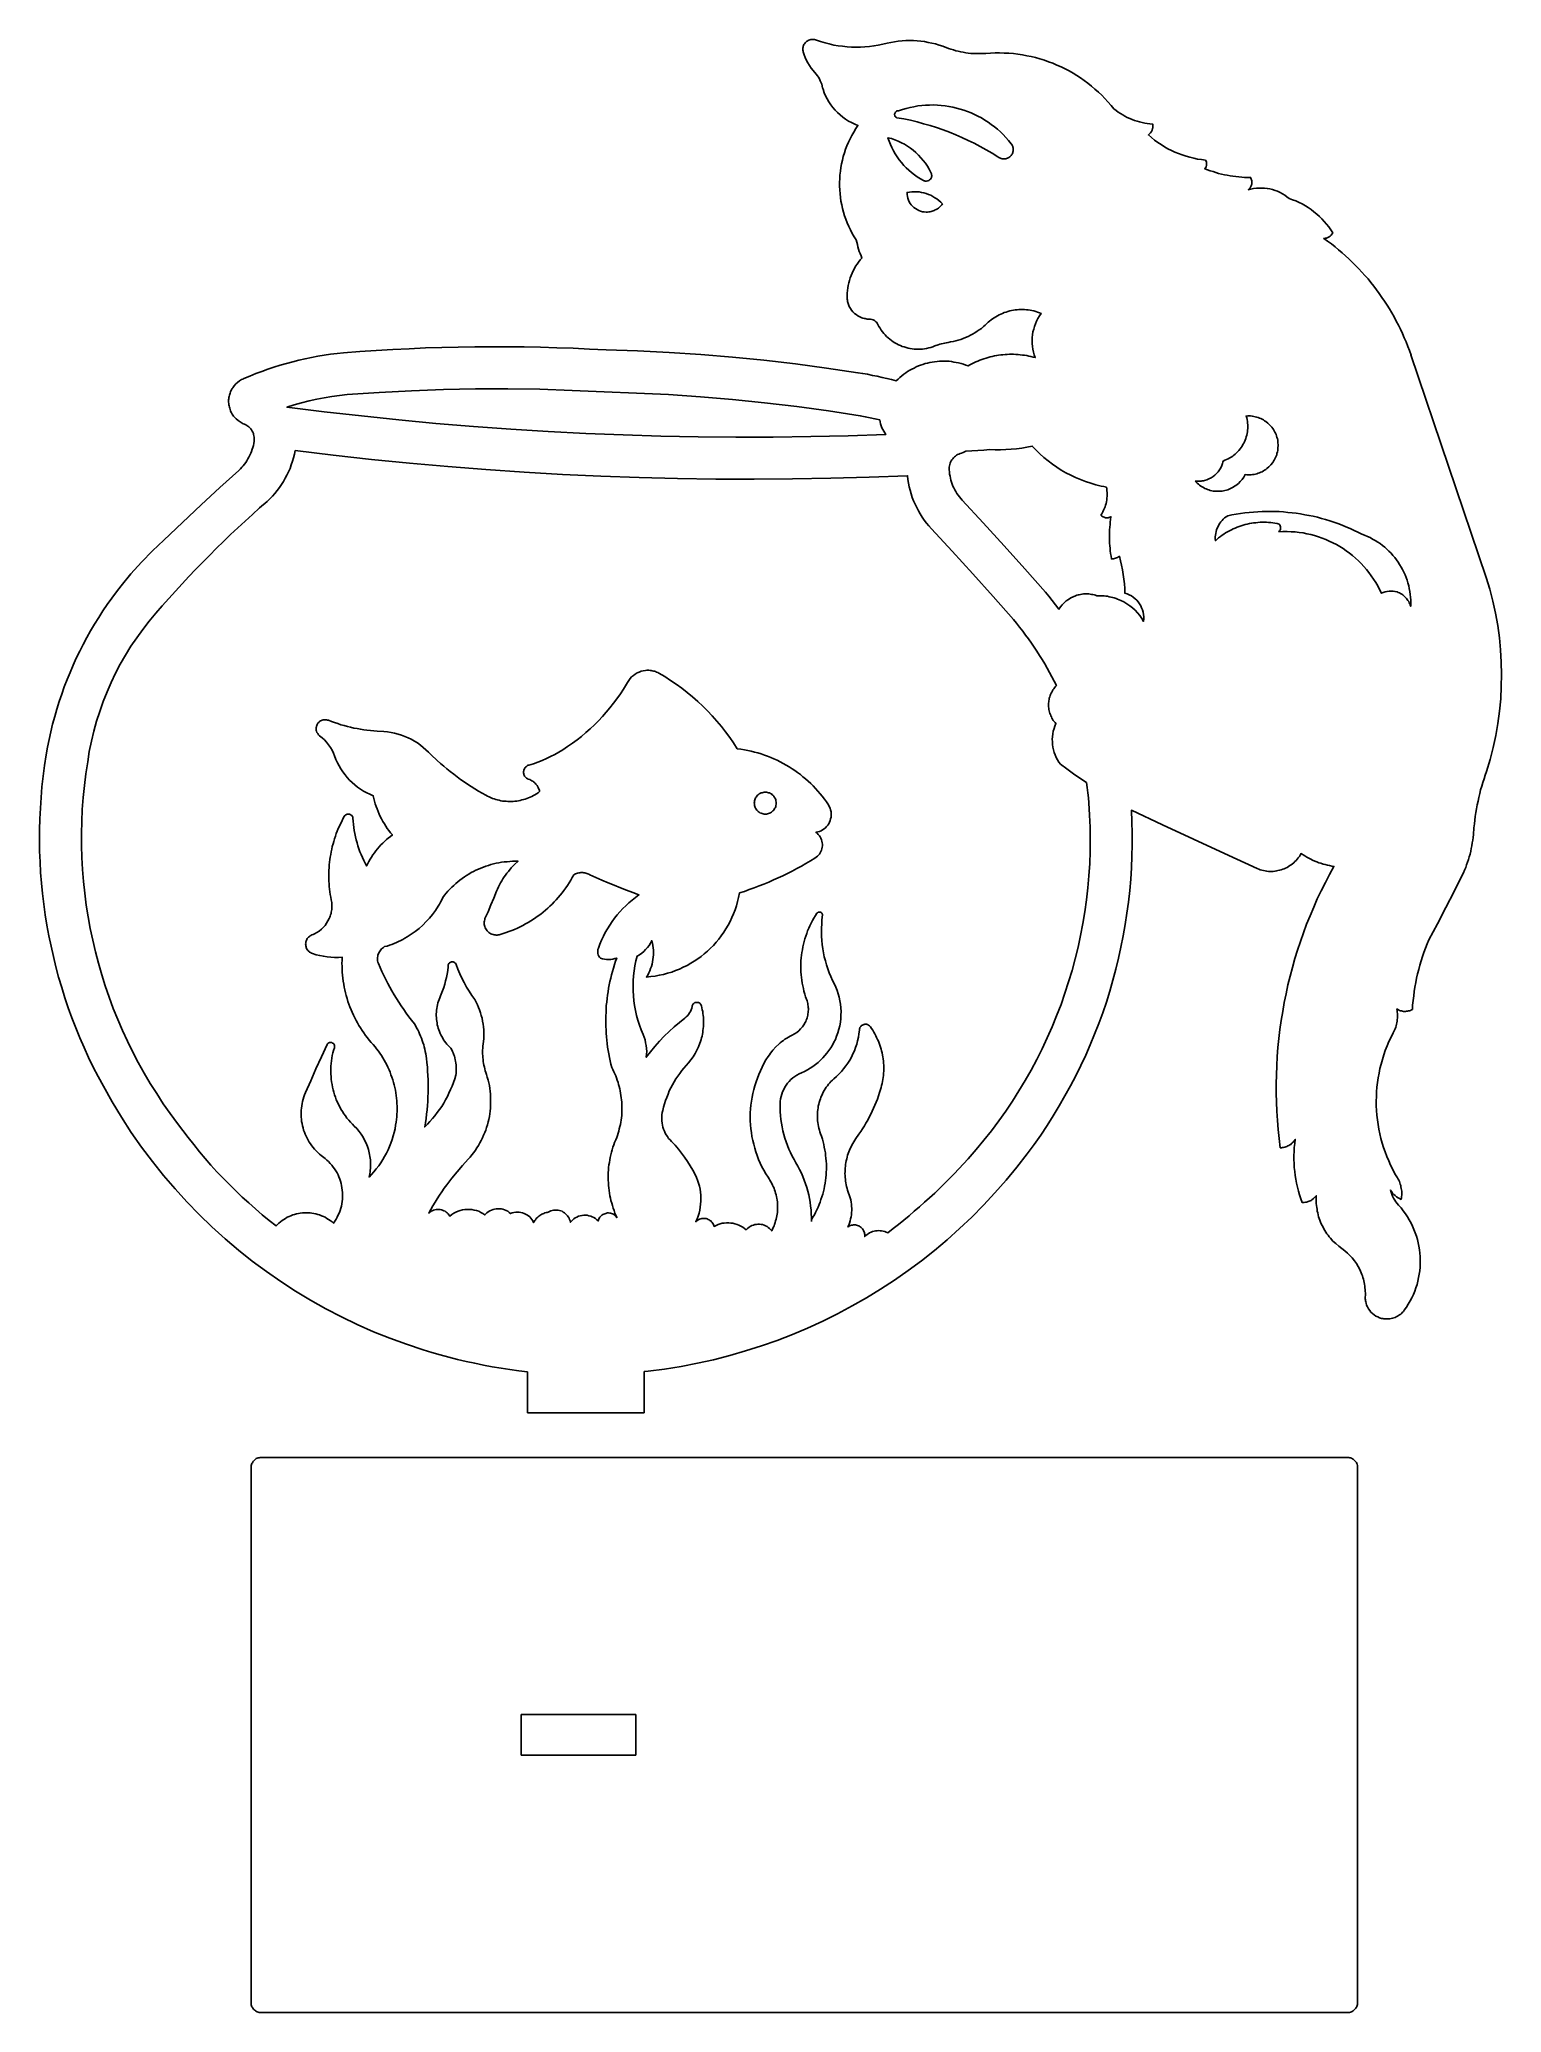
# Model space of a CAD drawing. Extents: x 0 to 100, y 284 to 419.
import ezdxf

# ---------------------------------------------------------------- set-up
doc = ezdxf.new("R2010")
doc.units = 0
doc.layers.get('0').update_dxf_attribs({"linetype": 'CONTINUOUS'})
doc.layers.add('LAYER_0', color=7, linetype='CONTINUOUS')

msp = doc.modelspace()

# ---------------------------------------------------------------- linework, layer by layer
at = {"linetype": 'CONTINUOUS'}
for p, q in [((33.87, 327.66), (33.87, 324.86)), ((41.86, 324.86), (41.86, 327.67)), ((33.87, 324.86), (41.86, 324.86)), ((41.29, 304.21), (33.44, 304.21)), ((33.44, 304.21), (33.44, 301.43)), ((41.29, 301.43), (41.29, 304.21)), ((33.44, 301.43), (41.29, 301.43))]:
    msp.add_line(p, q, dxfattribs=at)
at = {"layer": 'LAYER_0', "color": 0}
for points in [[(41.86, 327.67), (42.12, 327.69), (43.25, 327.84), (44.38, 328.02), (45.49, 328.24), (46.6, 328.48), (47.7, 328.77), (48.79, 329.08), (49.87, 329.43), (50.94, 329.8), (51.99, 330.21), (53.03, 330.65), (54.06, 331.12), (55.07, 331.62), (56.07, 332.16), (57.05, 332.72), (58.02, 333.31), (58.97, 333.93), (59.9, 334.58), (60.81, 335.25), (61.7, 335.96), (62.57, 336.69), (63.42, 337.45), (64.25, 338.24), (65.06, 339.05), (65.84, 339.89), (66.61, 340.76), (67.34, 341.65), (68.05, 342.57), (68.52, 343.21), (68.97, 343.85), (69.41, 344.51), (69.83, 345.17), (70.24, 345.84), (70.63, 346.52), (71.01, 347.21), (71.37, 347.9), (71.72, 348.6), (72.05, 349.31), (72.36, 350.02), (72.66, 350.74), (72.94, 351.47), (73.21, 352.2), (73.46, 352.94), (73.69, 353.68), (73.91, 354.43), (74.11, 355.18), (74.3, 355.94), (74.46, 356.7), (74.62, 357.47), (74.75, 358.24), (74.87, 359.01), (74.97, 359.78), (75.06, 360.56), (75.13, 361.34), (75.18, 362.12), (75.21, 362.91), (75.23, 363.69), (75.23, 364.48), (75.21, 365.27), (75.18, 366.06), (77.29, 365.06), (79.41, 364.07), (81.54, 363.09), (83.77, 362.07), (83.88, 362.02), (83.99, 361.99), (84.1, 361.95), (84.21, 361.93), (84.32, 361.91), (84.43, 361.89), (84.54, 361.88), (84.66, 361.88), (84.77, 361.88), (84.88, 361.88), (84.99, 361.89), (85.1, 361.91), (85.2, 361.93), (85.31, 361.95), (85.42, 361.98), (85.52, 362.02), (85.62, 362.06), (85.72, 362.1), (85.82, 362.15), (85.92, 362.21), (86.01, 362.27), (86.1, 362.33), (86.19, 362.4), (86.28, 362.47), (86.36, 362.55), (86.44, 362.63), (86.52, 362.71), (86.59, 362.8), (86.66, 362.89), (86.72, 362.99), (86.78, 363.09), (86.91, 363.01), (87.04, 362.93), (87.17, 362.85), (87.3, 362.78), (87.44, 362.71), (87.57, 362.64), (87.71, 362.58), (87.85, 362.53), (88, 362.47), (88.14, 362.43), (88.28, 362.38), (88.43, 362.34), (88.58, 362.3), (88.73, 362.27), (88.88, 362.24), (89.03, 362.22), (88.73, 361.67), (88.44, 361.11), (88.16, 360.55), (87.89, 359.99), (87.64, 359.42), (87.4, 358.84), (87.16, 358.26), (86.95, 357.68), (86.74, 357.09), (86.54, 356.5), (86.36, 355.91), (86.19, 355.31), (86.03, 354.71), (85.88, 354.11), (85.75, 353.51), (85.63, 352.9), (85.52, 352.29), (85.42, 351.68), (85.33, 351.06), (85.26, 350.45), (85.2, 349.83), (85.15, 349.21), (85.11, 348.59), (85.09, 347.97), (85.08, 347.34), (85.08, 346.72), (85.09, 346.1), (85.12, 345.47), (85.16, 344.85), (85.21, 344.23), (85.28, 343.6), (85.35, 342.98), (85.43, 342.98), (85.51, 342.99), (85.58, 343), (85.66, 343.02), (85.73, 343.04), (85.8, 343.07), (85.87, 343.1), (85.94, 343.13), (86, 343.17), (86.07, 343.21), (86.12, 343.26), (86.18, 343.31), (86.24, 343.37), (86.29, 343.42), (86.33, 343.48), (86.38, 343.55), (86.34, 343.28), (86.31, 343), (86.3, 342.73), (86.29, 342.45), (86.29, 342.18), (86.3, 341.9), (86.31, 341.63), (86.34, 341.36), (86.38, 341.09), (86.42, 340.82), (86.47, 340.55), (86.53, 340.28), (86.6, 340.02), (86.68, 339.75), (86.77, 339.49), (86.86, 339.23), (86.94, 339.23), (87, 339.24), (87.07, 339.25), (87.14, 339.26), (87.21, 339.28), (87.27, 339.3), (87.34, 339.32), (87.4, 339.35), (87.46, 339.38), (87.52, 339.42), (87.63, 339.5), (87.73, 339.59), (87.82, 339.7), (87.82, 339.56), (87.81, 339.43), (87.82, 339.3), (87.82, 339.16), (87.83, 339.03), (87.85, 338.9), (87.87, 338.77), (87.89, 338.64), (87.92, 338.52), (87.95, 338.39), (87.98, 338.26), (88.02, 338.14), (88.07, 338.02), (88.11, 337.9), (88.16, 337.78), (88.22, 337.66), (88.28, 337.54), (88.34, 337.43), (88.4, 337.32), (88.47, 337.21), (88.55, 337.1), (88.62, 336.99), (88.7, 336.89), (88.79, 336.79), (88.96, 336.6), (89.15, 336.42), (89.36, 336.25), (89.57, 336.09), (89.77, 335.94), (89.95, 335.78), (90.12, 335.62), (90.28, 335.44), (90.43, 335.25), (90.56, 335.06), (90.68, 334.86), (90.79, 334.65), (90.89, 334.43), (90.93, 334.32), (90.97, 334.21), (91.01, 334.1), (91.04, 333.99), (91.07, 333.87), (91.1, 333.76), (91.12, 333.64), (91.14, 333.52), (91.15, 333.4), (91.17, 333.28), (91.17, 333.16), (91.18, 333.04), (91.18, 332.92), (91.17, 332.73), (91.17, 332.65), (91.18, 332.58), (91.19, 332.5), (91.2, 332.43), (91.22, 332.36), (91.26, 332.22), (91.32, 332.09), (91.39, 331.97), (91.47, 331.85), (91.56, 331.74), (91.66, 331.64), (91.77, 331.55), (91.89, 331.47), (92.02, 331.41), (92.15, 331.35), (92.22, 331.33), (92.29, 331.31), (92.36, 331.29), (92.44, 331.28), (92.51, 331.27), (92.59, 331.27), (92.68, 331.27), (92.77, 331.27), (92.86, 331.28), (92.95, 331.3), (93.04, 331.32), (93.12, 331.34), (93.21, 331.37), (93.29, 331.41), (93.37, 331.45), (93.44, 331.5), (93.52, 331.55), (93.59, 331.6), (93.66, 331.66), (93.72, 331.73), (93.78, 331.79), (93.84, 331.87), (93.98, 332.07), (94.11, 332.29), (94.24, 332.5), (94.35, 332.72), (94.46, 332.94), (94.55, 333.17), (94.63, 333.4), (94.71, 333.63), (94.77, 333.86), (94.82, 334.1), (94.86, 334.33), (94.9, 334.57), (94.92, 334.81), (94.93, 335.05), (94.93, 335.29), (94.92, 335.53), (94.91, 335.77), (94.88, 336), (94.84, 336.24), (94.79, 336.48), (94.74, 336.71), (94.67, 336.94), (94.59, 337.17), (94.5, 337.39), (94.41, 337.62), (94.3, 337.83), (94.18, 338.05), (94.06, 338.26), (93.92, 338.47), (93.77, 338.67), (93.62, 338.86), (93.45, 339.05), (93.35, 339.16), (93.26, 339.28), (93.18, 339.4), (93.11, 339.53), (93.04, 339.66), (92.98, 339.8), (92.93, 339.94), (92.89, 340.08), (92.96, 339.98), (93.04, 339.88), (93.12, 339.79), (93.21, 339.71), (93.3, 339.63), (93.41, 339.56), (93.51, 339.5), (93.62, 339.45), (93.64, 339.54), (93.65, 339.64), (93.66, 339.73), (93.66, 339.83), (93.66, 339.92), (93.66, 340.02), (93.65, 340.11), (93.63, 340.2), (93.61, 340.3), (93.59, 340.39), (93.56, 340.48), (93.53, 340.57), (93.5, 340.66), (93.46, 340.75), (93.41, 340.83), (93.37, 340.92), (93.2, 341.2), (93.05, 341.49), (92.9, 341.79), (92.77, 342.08), (92.64, 342.38), (92.52, 342.69), (92.42, 343), (92.32, 343.3), (92.24, 343.62), (92.16, 343.93), (92.1, 344.24), (92.04, 344.56), (92, 344.88), (91.96, 345.2), (91.94, 345.52), (91.92, 345.84), (91.92, 346.16), (91.93, 346.48), (91.94, 346.8), (91.97, 347.12), (92, 347.44), (92.05, 347.76), (92.11, 348.07), (92.17, 348.39), (92.25, 348.7), (92.34, 349.02), (92.43, 349.33), (92.54, 349.63), (92.66, 349.94), (92.79, 350.24), (92.93, 350.54), (93.07, 350.83), (93.12, 350.93), (93.17, 351.03), (93.21, 351.12), (93.25, 351.22), (93.28, 351.32), (93.31, 351.42), (93.33, 351.53), (93.35, 351.63), (93.36, 351.74), (93.37, 351.84), (93.38, 351.95), (93.38, 352.05), (93.37, 352.16), (93.36, 352.26), (93.35, 352.37), (93.33, 352.47), (93.39, 352.43), (93.45, 352.4), (93.52, 352.37), (93.58, 352.35), (93.65, 352.33), (93.72, 352.31), (93.79, 352.3), (93.86, 352.3), (93.92, 352.3), (93.99, 352.31), (94.06, 352.31), (94.13, 352.33), (94.2, 352.35), (94.26, 352.37), (94.33, 352.4), (94.39, 352.44), (94.41, 352.74), (94.44, 353.05), (94.48, 353.36), (94.52, 353.66), (94.57, 353.97), (94.62, 354.27), (94.68, 354.57), (94.75, 354.87), (94.83, 355.17), (94.91, 355.46), (94.99, 355.76), (95.09, 356.05), (95.18, 356.34), (95.29, 356.63), (95.4, 356.92), (95.52, 357.2), (96.1, 358.3), (96.67, 359.4), (97.24, 360.5), (97.8, 361.61), (97.88, 361.78), (97.96, 361.96), (98.04, 362.14), (98.1, 362.32), (98.17, 362.5), (98.23, 362.69), (98.28, 362.87), (98.34, 363.06), (98.38, 363.25), (98.42, 363.44), (98.46, 363.63), (98.49, 363.82), (98.52, 364.01), (98.55, 364.2), (98.57, 364.39), (98.6, 364.85), (98.63, 365.12), (98.66, 365.38), (98.69, 365.64), (98.73, 365.9), (98.77, 366.16), (98.82, 366.42), (98.88, 366.68), (98.93, 366.94), (99, 367.2), (99.06, 367.45), (99.13, 367.71), (99.21, 367.96), (99.29, 368.21), (99.37, 368.46), (99.46, 368.71), (99.7, 369.53), (99.91, 370.35), (100.09, 371.17), (100.23, 372), (100.35, 372.84), (100.43, 373.67), (100.47, 374.51), (100.49, 375.35), (100.47, 376.19), (100.42, 377.03), (100.34, 377.86), (100.23, 378.7), (100.08, 379.53), (99.9, 380.35), (99.69, 381.17), (99.44, 381.98), (96.87, 389.59), (94.29, 397.2), (94.3, 397.19), (94.19, 397.49), (94.08, 397.78), (93.96, 398.08), (93.84, 398.37), (93.71, 398.66), (93.58, 398.95), (93.44, 399.23), (93.29, 399.51), (93.14, 399.79), (92.99, 400.07), (92.83, 400.34), (92.66, 400.61), (92.49, 400.87), (92.31, 401.13), (92.13, 401.39), (91.94, 401.65), (91.75, 401.9), (91.56, 402.14), (91.36, 402.39), (91.15, 402.63), (90.94, 402.86), (90.73, 403.09), (90.51, 403.32), (90.28, 403.54), (90.05, 403.76), (89.82, 403.97), (89.58, 404.18), (89.34, 404.39), (89.1, 404.59), (88.85, 404.79), (88.59, 404.98), (88.33, 405.16), (88.43, 405.17), (88.52, 405.19), (88.61, 405.23), (88.69, 405.27), (88.76, 405.32), (88.83, 405.39), (88.89, 405.46), (88.94, 405.54), (88.81, 405.75), (88.67, 405.95), (88.52, 406.14), (88.36, 406.32), (88.2, 406.5), (88.03, 406.67), (87.85, 406.83), (87.66, 406.99), (87.47, 407.13), (87.27, 407.27), (87.07, 407.4), (86.86, 407.52), (86.64, 407.63), (86.42, 407.73), (86.19, 407.81), (85.96, 407.89), (85.81, 408.01), (85.66, 408.12), (85.5, 408.22), (85.34, 408.31), (85.17, 408.39), (85, 408.45), (84.82, 408.51), (84.64, 408.55), (84.46, 408.58), (84.28, 408.6), (84.09, 408.61), (83.91, 408.61), (83.72, 408.6), (83.53, 408.57), (83.35, 408.54), (83.17, 408.49), (83.21, 408.53), (83.25, 408.57), (83.29, 408.62), (83.32, 408.67), (83.35, 408.72), (83.37, 408.77), (83.39, 408.83), (83.4, 408.88), (83.41, 408.94), (83.41, 409), (83.41, 409.05), (83.4, 409.11), (83.39, 409.17), (83.37, 409.22), (83.35, 409.28), (83.32, 409.33), (83.12, 409.33), (82.92, 409.34), (82.72, 409.35), (82.52, 409.37), (82.32, 409.39), (82.12, 409.42), (81.92, 409.45), (81.73, 409.48), (81.53, 409.52), (81.34, 409.56), (81.14, 409.61), (80.95, 409.67), (80.76, 409.73), (80.57, 409.79), (80.38, 409.86), (80.19, 409.93), (80.24, 409.99), (80.28, 410.06), (80.3, 410.14), (80.32, 410.22), (80.32, 410.3), (80.31, 410.37), (80.28, 410.45), (80.24, 410.52), (79.97, 410.55), (79.7, 410.59), (79.44, 410.65), (79.17, 410.71), (78.91, 410.78), (78.65, 410.87), (78.4, 410.96), (78.15, 411.06), (77.91, 411.18), (77.67, 411.3), (77.43, 411.43), (77.2, 411.58), (76.98, 411.73), (76.76, 411.89), (76.55, 412.06), (76.34, 412.24), (76.42, 412.31), (76.49, 412.39), (76.54, 412.48), (76.59, 412.57), (76.62, 412.67), (76.63, 412.72), (76.63, 412.77), (76.64, 412.83), (76.64, 412.88), (76.63, 412.93), (76.63, 412.98), (76.44, 413), (76.26, 413.02), (76.09, 413.05), (75.91, 413.08), (75.73, 413.13), (75.56, 413.18), (75.39, 413.23), (75.22, 413.29), (75.06, 413.36), (74.89, 413.44), (74.73, 413.52), (74.58, 413.61), (74.42, 413.7), (74.27, 413.8), (74.12, 413.91), (73.98, 414.02), (73.78, 414.26), (73.57, 414.5), (73.36, 414.73), (73.14, 414.96), (72.92, 415.17), (72.68, 415.38), (72.45, 415.58), (72.2, 415.78), (71.95, 415.96), (71.7, 416.14), (71.44, 416.31), (71.18, 416.47), (70.91, 416.62), (70.64, 416.76), (70.36, 416.9), (70.08, 417.02), (69.79, 417.14), (69.51, 417.25), (69.22, 417.35), (68.92, 417.44), (68.62, 417.53), (68.32, 417.6), (68.02, 417.66), (67.72, 417.72), (67.41, 417.76), (67.1, 417.8), (66.79, 417.83), (66.48, 417.84), (66.16, 417.85), (65.85, 417.85), (65.53, 417.84), (65.22, 417.81), (65.05, 417.8), (64.87, 417.8), (64.7, 417.8), (64.53, 417.8), (64.35, 417.81), (64.18, 417.82), (64.01, 417.84), (63.84, 417.86), (63.67, 417.89), (63.5, 417.92), (63.33, 417.96), (63.17, 418), (63, 418.05), (62.83, 418.1), (62.67, 418.16), (62.27, 418.31), (62.02, 418.39), (61.77, 418.46), (61.52, 418.52), (61.27, 418.57), (61.02, 418.62), (60.77, 418.65), (60.51, 418.67), (60.26, 418.69), (60, 418.69), (59.74, 418.69), (59.49, 418.67), (59.23, 418.65), (58.97, 418.61), (58.72, 418.57), (58.47, 418.52), (58.17, 418.44), (57.86, 418.38), (57.56, 418.33), (57.26, 418.29), (56.95, 418.26), (56.64, 418.24), (56.34, 418.24), (56.03, 418.25), (55.73, 418.27), (55.42, 418.3), (55.12, 418.34), (54.81, 418.39), (54.51, 418.46), (54.22, 418.53), (53.92, 418.62), (53.56, 418.74), (53.5, 418.76), (53.43, 418.77), (53.37, 418.77), (53.3, 418.77), (53.24, 418.76), (53.17, 418.74), (53.11, 418.72), (53.06, 418.69), (53, 418.66), (52.95, 418.62), (52.9, 418.58), (52.86, 418.53), (52.82, 418.47), (52.78, 418.42), (52.75, 418.35), (52.73, 418.3), (52.72, 418.25), (52.71, 418.19), (52.7, 418.14), (52.7, 418.08), (52.71, 418.03), (52.72, 417.97), (52.73, 417.92), (52.79, 417.72), (52.87, 417.53), (52.95, 417.34), (53.05, 417.16), (53.15, 416.98), (53.27, 416.81), (53.4, 416.65), (53.62, 416.39), (53.7, 416.29), (53.77, 416.18), (53.83, 416.07), (53.89, 415.95), (53.94, 415.84), (53.99, 415.71), (54.05, 415.47), (54.09, 415.36), (54.17, 415.13), (54.26, 414.91), (54.37, 414.7), (54.49, 414.5), (54.62, 414.3), (54.76, 414.11), (54.91, 413.94), (55.08, 413.77), (55.25, 413.61), (55.43, 413.46), (55.62, 413.32), (55.82, 413.19), (56.03, 413.08), (56.25, 412.98), (56.47, 412.89), (56.32, 412.67), (56.19, 412.44), (56.06, 412.21), (55.94, 411.98), (55.83, 411.74), (55.72, 411.5), (55.63, 411.26), (55.55, 411.01), (55.47, 410.77), (55.41, 410.52), (55.35, 410.26), (55.31, 410.01), (55.27, 409.76), (55.24, 409.5), (55.23, 409.25), (55.22, 408.99), (55.22, 408.74), (55.23, 408.48), (55.25, 408.22), (55.28, 407.97), (55.31, 407.71), (55.36, 407.46), (55.42, 407.21), (55.49, 406.96), (55.56, 406.71), (55.65, 406.47), (55.74, 406.22), (55.84, 405.98), (55.96, 405.75), (56.08, 405.51), (56.21, 405.28), (56.35, 405.06), (56.39, 404.9), (56.43, 404.74), (56.47, 404.59), (56.51, 404.43), (56.56, 404.28), (56.62, 404.13), (56.68, 403.97), (56.74, 403.82), (56.62, 403.69), (56.51, 403.55), (56.41, 403.4), (56.31, 403.26), (56.23, 403.1), (56.14, 402.95), (56.07, 402.79), (56, 402.63), (55.94, 402.46), (55.89, 402.29), (55.84, 402.12), (55.8, 401.95), (55.77, 401.78), (55.75, 401.6), (55.74, 401.42), (55.73, 401.25), (55.73, 401.17), (55.73, 401.09), (55.74, 401.01), (55.75, 400.94), (55.76, 400.86), (55.78, 400.79), (55.8, 400.71), (55.82, 400.64), (55.88, 400.51), (55.95, 400.38), (56.04, 400.26), (56.13, 400.14), (56.23, 400.04), (56.35, 399.95), (56.47, 399.86), (56.6, 399.79), (56.74, 399.74), (56.81, 399.71), (56.89, 399.69), (56.96, 399.68), (57.04, 399.66), (57.11, 399.65), (57.19, 399.65), (57.25, 399.65), (57.34, 399.64), (57.43, 399.62), (57.52, 399.59), (57.6, 399.55), (57.67, 399.49), (57.73, 399.43), (57.79, 399.36), (57.84, 399.28), (57.91, 399.15), (57.98, 399.02), (58.06, 398.9), (58.15, 398.78), (58.24, 398.67), (58.34, 398.56), (58.43, 398.46), (58.54, 398.36), (58.65, 398.27), (58.76, 398.18), (58.87, 398.1), (58.99, 398.03), (59.12, 397.96), (59.24, 397.89), (59.37, 397.84), (59.5, 397.78), (59.63, 397.74), (59.76, 397.7), (59.9, 397.66), (60.04, 397.63), (60.18, 397.61), (60.32, 397.6), (60.46, 397.59), (60.6, 397.59), (60.74, 397.59), (60.89, 397.6), (61.03, 397.62), (61.17, 397.64), (61.31, 397.67), (61.45, 397.71), (61.59, 397.76), (61.73, 397.81), (61.95, 397.89), (62.07, 397.93), (62.18, 397.96), (62.29, 397.98), (62.41, 398.01), (62.52, 398.03), (62.64, 398.05), (62.81, 398.08), (62.99, 398.11), (63.16, 398.16), (63.33, 398.21), (63.5, 398.26), (63.67, 398.32), (63.83, 398.39), (64, 398.46), (64.16, 398.54), (64.31, 398.62), (64.47, 398.71), (64.62, 398.81), (64.76, 398.91), (64.91, 399.01), (65.05, 399.13), (65.18, 399.24), (65.28, 399.34), (65.38, 399.43), (65.47, 399.51), (65.58, 399.59), (65.68, 399.67), (65.79, 399.74), (65.9, 399.81), (66.01, 399.88), (66.13, 399.94), (66.24, 399.99), (66.36, 400.04), (66.48, 400.09), (66.6, 400.13), (66.72, 400.17), (66.85, 400.2), (66.97, 400.23), (67.1, 400.25), (67.22, 400.27), (67.35, 400.29), (67.48, 400.3), (67.6, 400.3), (67.73, 400.3), (67.86, 400.3), (67.99, 400.29), (68.12, 400.27), (68.25, 400.25), (68.37, 400.23), (68.5, 400.2), (68.63, 400.16), (68.75, 400.12), (68.88, 400.08), (69, 400.03), (68.89, 399.86), (68.78, 399.69), (68.69, 399.51), (68.61, 399.33), (68.54, 399.15), (68.49, 398.96), (68.44, 398.77), (68.41, 398.57), (68.39, 398.38), (68.38, 398.18), (68.39, 397.98), (68.4, 397.78), (68.43, 397.59), (68.47, 397.39), (68.53, 397.2), (68.6, 397.01), (68.45, 397.05), (68.3, 397.08), (68.16, 397.12), (68.01, 397.15), (67.86, 397.17), (67.72, 397.19), (67.57, 397.21), (67.42, 397.22), (67.27, 397.23), (67.12, 397.24), (66.98, 397.24), (66.83, 397.24), (66.68, 397.23), (66.53, 397.23), (66.39, 397.21), (66.24, 397.2), (66.09, 397.18), (65.95, 397.15), (65.8, 397.13), (65.66, 397.09), (65.51, 397.06), (65.37, 397.02), (65.23, 396.98), (65.09, 396.93), (64.95, 396.89), (64.81, 396.83), (64.67, 396.78), (64.53, 396.72), (64.4, 396.65), (64.26, 396.59), (64.13, 396.51), (64, 396.44), (63.84, 396.5), (63.68, 396.56), (63.52, 396.61), (63.35, 396.65), (63.19, 396.68), (63.03, 396.71), (62.86, 396.74), (62.7, 396.76), (62.53, 396.77), (62.37, 396.77), (62.2, 396.77), (62.04, 396.77), (61.88, 396.75), (61.71, 396.73), (61.55, 396.71), (61.39, 396.68), (61.23, 396.64), (61.07, 396.6), (60.91, 396.55), (60.76, 396.5), (60.61, 396.44), (60.46, 396.38), (60.31, 396.3), (60.16, 396.23), (60.02, 396.15), (59.87, 396.06), (59.74, 395.97), (59.6, 395.87), (59.47, 395.76), (59.34, 395.65), (59.22, 395.54), (59.09, 395.42), (58.77, 395.51), (58.45, 395.59), (58.12, 395.66), (57.79, 395.74), (57.46, 395.8), (57.13, 395.87), (56.8, 395.92), (56.47, 395.98), (54.33, 396.3), (52.19, 396.58), (50.04, 396.83), (47.88, 397.04), (45.72, 397.22), (43.56, 397.36), (41.4, 397.47), (39.24, 397.54), (38.12, 397.6), (36.99, 397.65), (35.87, 397.69), (34.75, 397.72), (33.63, 397.74), (32.5, 397.75), (31.38, 397.76), (30.26, 397.75), (29.13, 397.73), (28.01, 397.7), (26.89, 397.67), (25.77, 397.62), (24.65, 397.57), (23.52, 397.5), (22.4, 397.43), (21.28, 397.34), (20.84, 397.3), (20.4, 397.24), (19.97, 397.18), (19.53, 397.1), (19.1, 397.02), (18.66, 396.93), (18.23, 396.84), (17.81, 396.73), (17.38, 396.61), (16.95, 396.49), (16.53, 396.36), (16.11, 396.22), (15.7, 396.07), (15.28, 395.92), (14.87, 395.75), (14.47, 395.58), (14.39, 395.54), (14.31, 395.51), (14.17, 395.42), (14.03, 395.32), (13.91, 395.21), (13.8, 395.09), (13.71, 394.95), (13.67, 394.89), (13.63, 394.82), (13.59, 394.74), (13.56, 394.67), (13.53, 394.59), (13.5, 394.52), (13.48, 394.44), (13.46, 394.36), (13.45, 394.28), (13.44, 394.2), (13.43, 394.12), (13.43, 394.04), (13.43, 393.96), (13.44, 393.87), (13.45, 393.79), (13.46, 393.71), (13.48, 393.63), (13.5, 393.55), (13.53, 393.46), (13.56, 393.38), (13.59, 393.31), (13.63, 393.23), (13.68, 393.15), (13.72, 393.08), (13.77, 393.01), (13.83, 392.95), (13.94, 392.82), (14.07, 392.71), (14.14, 392.66), (14.21, 392.61), (14.28, 392.57), (14.36, 392.53), (14.43, 392.49), (14.51, 392.46), (14.6, 392.42), (14.68, 392.38), (14.75, 392.32), (14.82, 392.27), (14.88, 392.2), (14.94, 392.14), (15, 392.07), (15.04, 391.99), (15.08, 391.91), (15.12, 391.83), (15.14, 391.75), (15.16, 391.66), (15.18, 391.57), (15.18, 391.48), (15.18, 391.39), (15.17, 391.3), (15.15, 391.15), (15.12, 391.01), (15.08, 390.87), (15.04, 390.74), (14.99, 390.6), (14.94, 390.47), (14.88, 390.34), (14.82, 390.21), (14.75, 390.08), (14.68, 389.96), (14.6, 389.84), (14.51, 389.73), (14.42, 389.61), (14.33, 389.51), (14.23, 389.4), (14.12, 389.3), (12.83, 388.12), (11.54, 386.94), (10.27, 385.74), (9, 384.53), (8.22, 383.8), (7.47, 383.03), (6.75, 382.23), (6.08, 381.41), (5.75, 380.99), (5.43, 380.56), (5.13, 380.13), (4.83, 379.69), (4.54, 379.24), (4.26, 378.79), (3.99, 378.33), (3.73, 377.87), (3.48, 377.4), (3.24, 376.93), (3.01, 376.45), (2.79, 375.97), (2.58, 375.48), (2.38, 374.99), (2.19, 374.49), (2.01, 373.99), (1.84, 373.49), (1.68, 372.98), (1.53, 372.46), (1.39, 371.95), (1.27, 371.43), (1.15, 370.9), (1.05, 370.38), (0.95, 369.85), (0.84, 369.12), (0.74, 368.39), (0.66, 367.66), (0.6, 366.92), (0.55, 366.19), (0.51, 365.46), (0.49, 364.73), (0.49, 364), (0.5, 363.27), (0.53, 362.54), (0.57, 361.81), (0.62, 361.08), (0.7, 360.36), (0.78, 359.63), (0.88, 358.91), (1, 358.19), (1.13, 357.48), (1.28, 356.76), (1.44, 356.05), (1.61, 355.34), (1.8, 354.64), (2.01, 353.94), (2.23, 353.24), (2.46, 352.55), (2.71, 351.86), (2.97, 351.18), (3.25, 350.5), (3.54, 349.83), (3.85, 349.16), (4.17, 348.5), (4.51, 347.84), (4.86, 347.19), (5.46, 346.11), (6.1, 345.06), (6.77, 344.03), (7.48, 343.02), (8.21, 342.04), (8.97, 341.09), (9.76, 340.17), (10.58, 339.27), (11.42, 338.41), (12.29, 337.57), (13.18, 336.76), (14.1, 335.98), (15.04, 335.23), (16.01, 334.52), (17, 333.83), (18.01, 333.18), (19.03, 332.55), (20.08, 331.97), (21.15, 331.41), (22.23, 330.89), (23.34, 330.4), (24.45, 329.95), (25.59, 329.54), (26.74, 329.16), (27.32, 328.98), (27.9, 328.81), (28.49, 328.65), (29.08, 328.5), (29.67, 328.37), (30.26, 328.24), (30.86, 328.12), (31.46, 328), (32.07, 327.9), (32.67, 327.81), (33.28, 327.73), (33.87, 327.66)], [(53.29, 337.94), (53.29, 338.2), (53.28, 338.47), (53.26, 338.73), (53.23, 338.99), (53.2, 339.25), (53.15, 339.51), (53.1, 339.76), (53.04, 340.02), (52.97, 340.27), (52.89, 340.52), (52.8, 340.76), (52.7, 341.01), (52.6, 341.25), (52.48, 341.48), (52.36, 341.72), (52.23, 341.95), (52.1, 342.18), (51.97, 342.41), (51.86, 342.65), (51.75, 342.89), (51.65, 343.13), (51.56, 343.38), (51.48, 343.63), (51.4, 343.88), (51.34, 344.14), (51.29, 344.4), (51.24, 344.66), (51.2, 344.92), (51.18, 345.18), (51.16, 345.44), (51.15, 345.71), (51.15, 345.97), (51.16, 346.15), (51.18, 346.32), (51.22, 346.49), (51.27, 346.65), (51.32, 346.81), (51.39, 346.97), (51.47, 347.12), (51.56, 347.26), (51.66, 347.4), (51.77, 347.52), (51.89, 347.64), (52.02, 347.76), (52.16, 347.86), (52.3, 347.95), (52.45, 348.04), (52.61, 348.11), (52.82, 348.2), (53.01, 348.31), (53.21, 348.42), (53.39, 348.54), (53.57, 348.67), (53.74, 348.81), (53.9, 348.96), (54.06, 349.12), (54.21, 349.28), (54.35, 349.45), (54.48, 349.62), (54.61, 349.81), (54.72, 350), (54.83, 350.19), (54.93, 350.39), (55.01, 350.6), (55.1, 350.84), (55.17, 351.08), (55.23, 351.32), (55.27, 351.56), (55.3, 351.81), (55.31, 352.05), (55.32, 352.3), (55.3, 352.54), (55.28, 352.79), (55.24, 353.03), (55.19, 353.27), (55.12, 353.51), (55.04, 353.74), (54.95, 353.97), (54.85, 354.2), (54.73, 354.42), (54.61, 354.68), (54.5, 354.94), (54.41, 355.21), (54.32, 355.48), (54.24, 355.76), (54.17, 356.03), (54.12, 356.31), (54.07, 356.59), (54.03, 356.87), (54, 357.15), (53.98, 357.44), (53.97, 357.72), (53.98, 358), (53.99, 358.29), (54.01, 358.57), (54.04, 358.9), (54.04, 358.94), (54.03, 358.98), (54.01, 359.01), (53.98, 359.04), (53.95, 359.07), (53.91, 359.09), (53.87, 359.1), (53.84, 359.1), (53.81, 359.1), (53.78, 359.09), (53.76, 359.09), (53.73, 359.07), (53.71, 359.05), (53.66, 359.01), (53.56, 358.85), (53.46, 358.68), (53.36, 358.51), (53.27, 358.34), (53.19, 358.16), (53.11, 357.99), (53.03, 357.81), (52.97, 357.63), (52.9, 357.45), (52.84, 357.27), (52.79, 357.08), (52.74, 356.9), (52.7, 356.71), (52.67, 356.52), (52.63, 356.34), (52.61, 356.15), (52.59, 355.96), (52.57, 355.77), (52.57, 355.58), (52.56, 355.39), (52.56, 355.2), (52.57, 355), (52.59, 354.81), (52.6, 354.62), (52.63, 354.43), (52.66, 354.24), (52.69, 354.05), (52.74, 353.86), (52.78, 353.68), (52.83, 353.49), (52.89, 353.3), (52.99, 353.03), (53.01, 352.94), (53.04, 352.85), (53.05, 352.76), (53.07, 352.67), (53.07, 352.58), (53.08, 352.49), (53.08, 352.4), (53.07, 352.31), (53.07, 352.22), (53.05, 352.13), (53.04, 352.04), (53.02, 351.96), (52.99, 351.87), (52.97, 351.79), (52.93, 351.7), (52.9, 351.62), (52.86, 351.54), (52.77, 351.39), (52.67, 351.24), (52.55, 351.11), (52.43, 350.98), (52.28, 350.87), (52.13, 350.76), (51.96, 350.68), (51.84, 350.61), (51.72, 350.55), (51.6, 350.47), (51.48, 350.4), (51.37, 350.32), (51.26, 350.24), (51.15, 350.15), (51.05, 350.06), (50.85, 349.87), (50.66, 349.66), (50.57, 349.56), (50.49, 349.45), (50.41, 349.33), (50.33, 349.21), (50.18, 348.98), (50.04, 348.74), (49.91, 348.49), (49.8, 348.24), (49.69, 347.99), (49.59, 347.74), (49.5, 347.48), (49.41, 347.22), (49.34, 346.96), (49.28, 346.69), (49.23, 346.43), (49.19, 346.16), (49.15, 345.89), (49.13, 345.63), (49.11, 345.36), (49.11, 345.09), (49.11, 344.82), (49.13, 344.55), (49.15, 344.28), (49.18, 344.01), (49.22, 343.75), (49.28, 343.48), (49.34, 343.22), (49.41, 342.95), (49.49, 342.7), (49.58, 342.44), (49.68, 342.18), (49.79, 341.93), (49.9, 341.68), (50.03, 341.44), (50.17, 341.19), (50.32, 340.96), (50.39, 340.85), (50.45, 340.75), (50.52, 340.65), (50.58, 340.54), (50.63, 340.43), (50.68, 340.32), (50.73, 340.21), (50.77, 340.1), (50.81, 339.98), (50.84, 339.87), (50.87, 339.75), (50.9, 339.63), (50.92, 339.52), (50.94, 339.4), (50.96, 339.28), (50.97, 339.16), (50.97, 339.04), (50.97, 338.92), (50.97, 338.8), (50.97, 338.68), (50.96, 338.56), (50.94, 338.44), (50.92, 338.33), (50.9, 338.21), (50.87, 338.09), (50.84, 337.97), (50.81, 337.86), (50.77, 337.74), (50.73, 337.63), (50.68, 337.52), (50.63, 337.4), (50.57, 337.29), (50.5, 337.38), (50.42, 337.46), (50.34, 337.53), (50.25, 337.59), (50.15, 337.64), (50.05, 337.68), (49.95, 337.72), (49.85, 337.74), (49.74, 337.75), (49.63, 337.75), (49.53, 337.74), (49.42, 337.72), (49.32, 337.69), (49.21, 337.65), (49.11, 337.6), (49.02, 337.54), (48.92, 337.46), (48.83, 337.37), (48.72, 337.46), (48.59, 337.55), (48.46, 337.62), (48.33, 337.69), (48.2, 337.74), (48.06, 337.78), (47.91, 337.81), (47.77, 337.83), (47.63, 337.84), (47.48, 337.84), (47.33, 337.83), (47.19, 337.81), (47.05, 337.77), (46.91, 337.72), (46.77, 337.67), (46.64, 337.6), (46.61, 337.67), (46.58, 337.74), (46.55, 337.8), (46.5, 337.86), (46.46, 337.92), (46.4, 337.97), (46.35, 338.01), (46.29, 338.05), (46.22, 338.08), (46.16, 338.11), (46.09, 338.13), (46.02, 338.14), (45.94, 338.15), (45.87, 338.15), (45.8, 338.14), (45.72, 338.12), (45.63, 338.09), (45.54, 338.05), (45.46, 337.99), (45.38, 337.92), (45.47, 338.12), (45.54, 338.31), (45.6, 338.51), (45.65, 338.72), (45.69, 338.92), (45.71, 339.12), (45.73, 339.33), (45.73, 339.54), (45.72, 339.74), (45.7, 339.95), (45.67, 340.15), (45.63, 340.36), (45.57, 340.56), (45.5, 340.75), (45.43, 340.95), (45.34, 341.14), (45.17, 341.45), (45, 341.75), (44.81, 342.04), (44.61, 342.33), (44.4, 342.61), (44.19, 342.88), (43.96, 343.15), (43.72, 343.4), (43.62, 343.51), (43.52, 343.62), (43.44, 343.74), (43.36, 343.86), (43.29, 343.98), (43.23, 344.11), (43.18, 344.25), (43.13, 344.38), (43.1, 344.52), (43.07, 344.66), (43.06, 344.81), (43.05, 344.95), (43.05, 345.09), (43.06, 345.24), (43.09, 345.38), (43.12, 345.53), (43.17, 345.75), (43.24, 345.98), (43.31, 346.2), (43.39, 346.42), (43.48, 346.64), (43.57, 346.86), (43.67, 347.07), (43.78, 347.27), (43.9, 347.48), (44.02, 347.68), (44.15, 347.87), (44.28, 348.06), (44.42, 348.25), (44.57, 348.43), (44.72, 348.61), (44.88, 348.78), (45.05, 348.99), (45.2, 349.2), (45.34, 349.42), (45.46, 349.65), (45.57, 349.89), (45.66, 350.13), (45.7, 350.25), (45.74, 350.37), (45.78, 350.5), (45.81, 350.62), (45.83, 350.75), (45.85, 350.87), (45.87, 351), (45.89, 351.13), (45.9, 351.26), (45.91, 351.39), (45.91, 351.51), (45.91, 351.64), (45.91, 351.77), (45.9, 351.9), (45.89, 352.03), (45.87, 352.16), (45.85, 352.29), (45.82, 352.42), (45.8, 352.55), (45.76, 352.68), (45.74, 352.74), (45.71, 352.79), (45.67, 352.84), (45.62, 352.88), (45.56, 352.9), (45.5, 352.92), (45.44, 352.92), (45.37, 352.91), (45.32, 352.9), (45.28, 352.88), (45.24, 352.85), (45.21, 352.82), (45.18, 352.78), (45.15, 352.73), (45.14, 352.69), (45.13, 352.64), (45.1, 352.52), (45.06, 352.41), (45.01, 352.3), (44.95, 352.2), (44.88, 352.1), (44.81, 352), (44.72, 351.92), (44.63, 351.84), (44.26, 351.55), (43.9, 351.24), (43.55, 350.93), (43.22, 350.6), (42.89, 350.26), (42.58, 349.91), (42.28, 349.54), (41.99, 349.17), (42.01, 349.37), (42.02, 349.57), (42.01, 349.77), (41.99, 349.97), (41.95, 350.16), (41.91, 350.35), (41.85, 350.54), (41.77, 350.73), (41.64, 351.05), (41.52, 351.37), (41.42, 351.7), (41.33, 352.03), (41.25, 352.36), (41.19, 352.7), (41.14, 353.03), (41.11, 353.37), (41.09, 353.71), (41.09, 354.05), (41.1, 354.39), (41.12, 354.73), (41.16, 355.07), (41.21, 355.41), (41.28, 355.75), (41.36, 356.08), (41.52, 356.18), (41.68, 356.28), (41.82, 356.4), (41.95, 356.53), (42.08, 356.67), (42.18, 356.82), (42.28, 356.97), (42.37, 357.14), (42.41, 356.98), (42.44, 356.82), (42.46, 356.66), (42.48, 356.5), (42.48, 356.34), (42.48, 356.18), (42.47, 356.01), (42.45, 355.86), (42.42, 355.7), (42.39, 355.54), (42.34, 355.38), (42.29, 355.23), (42.23, 355.08), (42.16, 354.93), (42.09, 354.79), (42, 354.65), (42.3, 354.68), (42.59, 354.72), (42.88, 354.77), (43.17, 354.83), (43.45, 354.91), (43.73, 354.99), (44, 355.09), (44.26, 355.2), (44.52, 355.32), (44.78, 355.45), (45.03, 355.59), (45.27, 355.74), (45.51, 355.9), (45.74, 356.06), (45.96, 356.24), (46.17, 356.43), (46.38, 356.62), (46.58, 356.82), (46.77, 357.03), (46.95, 357.25), (47.12, 357.48), (47.29, 357.71), (47.44, 357.95), (47.59, 358.2), (47.72, 358.46), (47.85, 358.72), (47.96, 358.98), (48.07, 359.25), (48.16, 359.53), (48.24, 359.82), (48.31, 360.1), (48.37, 360.4), (48.71, 360.51), (49.04, 360.63), (49.38, 360.75), (49.71, 360.88), (50.04, 361.01), (50.37, 361.14), (50.69, 361.29), (51.02, 361.43), (51.34, 361.58), (51.66, 361.74), (51.98, 361.9), (52.29, 362.07), (52.6, 362.24), (52.91, 362.41), (53.22, 362.6), (53.52, 362.78), (53.61, 362.84), (53.7, 362.91), (53.77, 362.98), (53.83, 363.06), (53.89, 363.15), (53.94, 363.24), (53.98, 363.33), (54.01, 363.43), (54.03, 363.53), (54.04, 363.63), (54.04, 363.74), (54.03, 363.84), (54.01, 363.94), (53.98, 364.04), (53.94, 364.14), (53.89, 364.23), (53.83, 364.32), (53.76, 364.41), (53.68, 364.48), (53.59, 364.55), (53.72, 364.58), (53.84, 364.61), (53.95, 364.66), (54.05, 364.72), (54.15, 364.79), (54.24, 364.86), (54.33, 364.95), (54.4, 365.04), (54.47, 365.14), (54.52, 365.24), (54.57, 365.35), (54.6, 365.47), (54.63, 365.58), (54.64, 365.71), (54.64, 365.83), (54.63, 365.96), (54.6, 366.08), (54.57, 366.2), (54.51, 366.32), (54.45, 366.43), (54.32, 366.63), (54.18, 366.82), (54.03, 367.01), (53.88, 367.19), (53.73, 367.37), (53.57, 367.55), (53.41, 367.72), (53.24, 367.88), (53.07, 368.04), (52.89, 368.2), (52.71, 368.35), (52.53, 368.5), (52.34, 368.64), (52.15, 368.77), (51.96, 368.9), (51.76, 369.03), (51.56, 369.15), (51.36, 369.26), (51.15, 369.37), (50.94, 369.48), (50.72, 369.57), (50.51, 369.67), (50.29, 369.75), (50.07, 369.83), (49.85, 369.91), (49.62, 369.98), (49.39, 370.04), (49.16, 370.09), (48.93, 370.14), (48.7, 370.19), (48.46, 370.23), (48.22, 370.26), (47.97, 370.66), (47.7, 371.04), (47.42, 371.42), (47.13, 371.79), (46.83, 372.16), (46.51, 372.51), (46.19, 372.85), (45.86, 373.18), (45.51, 373.5), (45.16, 373.81), (44.8, 374.11), (44.43, 374.4), (44.04, 374.68), (43.65, 374.94), (43.26, 375.2), (42.85, 375.44), (42.78, 375.48), (42.7, 375.51), (42.63, 375.54), (42.55, 375.56), (42.48, 375.58), (42.4, 375.6), (42.32, 375.61), (42.25, 375.62), (42.17, 375.63), (42.09, 375.63), (42.02, 375.63), (41.94, 375.62), (41.79, 375.6), (41.64, 375.56), (41.5, 375.51), (41.36, 375.45), (41.23, 375.37), (41.11, 375.28), (40.99, 375.18), (40.88, 375.07), (40.79, 374.94), (40.7, 374.8), (40.64, 374.68), (40.44, 374.34), (40.22, 374.01), (39.99, 373.68), (39.76, 373.37), (39.51, 373.06), (39.26, 372.76), (39, 372.46), (38.73, 372.17), (38.45, 371.9), (38.16, 371.63), (37.87, 371.37), (37.57, 371.11), (37.26, 370.87), (36.94, 370.64), (36.61, 370.41), (36.28, 370.2), (36.01, 370.03), (35.73, 369.87), (35.45, 369.73), (35.16, 369.59), (34.87, 369.46), (34.57, 369.35), (34.27, 369.24), (33.96, 369.15), (33.92, 369.13), (33.87, 369.11), (33.83, 369.08), (33.79, 369.05), (33.75, 369.02), (33.72, 368.98), (33.69, 368.94), (33.66, 368.9), (33.64, 368.86), (33.62, 368.81), (33.61, 368.76), (33.6, 368.71), (33.6, 368.66), (33.6, 368.61), (33.61, 368.56), (33.62, 368.51), (33.65, 368.45), (33.67, 368.4), (33.71, 368.34), (33.75, 368.3), (33.8, 368.26), (33.85, 368.22), (33.91, 368.19), (34.04, 368.15), (34.1, 368.12), (34.17, 368.08), (34.23, 368.04), (34.29, 368), (34.35, 367.96), (34.4, 367.91), (34.45, 367.85), (34.49, 367.8), (34.54, 367.74), (34.57, 367.67), (34.6, 367.61), (34.63, 367.54), (34.66, 367.47), (34.68, 367.4), (34.69, 367.33), (34.59, 367.25), (34.48, 367.19), (34.38, 367.12), (34.27, 367.06), (34.16, 367), (34.05, 366.95), (33.94, 366.91), (33.83, 366.86), (33.71, 366.82), (33.6, 366.79), (33.48, 366.76), (33.36, 366.73), (33.25, 366.71), (33.13, 366.69), (33.01, 366.67), (32.89, 366.66), (32.77, 366.66), (32.65, 366.66), (32.53, 366.66), (32.41, 366.67), (32.29, 366.68), (32.17, 366.69), (32.05, 366.71), (31.93, 366.74), (31.81, 366.76), (31.7, 366.8), (31.58, 366.83), (31.47, 366.87), (31.35, 366.92), (31.24, 366.97), (31.13, 367.02), (31.02, 367.08), (30.76, 367.23), (30.51, 367.37), (30.26, 367.52), (30.01, 367.68), (29.77, 367.84), (29.53, 368), (29.29, 368.17), (29.05, 368.34), (28.82, 368.52), (28.59, 368.7), (28.36, 368.88), (28.14, 369.07), (27.92, 369.26), (27.7, 369.45), (27.27, 369.85), (27.1, 370.03), (26.92, 370.2), (26.74, 370.36), (26.54, 370.51), (26.34, 370.66), (26.14, 370.79), (25.92, 370.91), (25.71, 371.01), (25.48, 371.11), (25.25, 371.2), (25.02, 371.27), (24.78, 371.33), (24.54, 371.38), (24.3, 371.42), (24.05, 371.45), (23.58, 371.47), (23.35, 371.49), (23.12, 371.51), (22.89, 371.53), (22.67, 371.56), (22.44, 371.6), (22.22, 371.64), (21.99, 371.68), (21.77, 371.73), (21.55, 371.79), (21.33, 371.85), (21.11, 371.91), (20.89, 371.98), (20.68, 372.05), (20.46, 372.13), (20.25, 372.21), (20.19, 372.23), (20.13, 372.25), (20.07, 372.25), (20.01, 372.25), (19.95, 372.25), (19.89, 372.24), (19.83, 372.22), (19.78, 372.2), (19.72, 372.17), (19.67, 372.14), (19.63, 372.11), (19.59, 372.07), (19.54, 372.02), (19.51, 371.97), (19.48, 371.92), (19.45, 371.86), (19.44, 371.81), (19.43, 371.76), (19.42, 371.71), (19.41, 371.67), (19.41, 371.62), (19.42, 371.57), (19.42, 371.52), (19.44, 371.47), (19.47, 371.38), (19.52, 371.3), (19.58, 371.22), (19.65, 371.15), (19.82, 371.02), (19.98, 370.87), (20.13, 370.71), (20.27, 370.54), (20.39, 370.36), (20.5, 370.17), (20.6, 369.97), (20.68, 369.77), (20.77, 369.54), (20.87, 369.31), (20.98, 369.1), (21.11, 368.88), (21.24, 368.68), (21.39, 368.49), (21.54, 368.3), (21.7, 368.12), (21.88, 367.95), (22.06, 367.79), (22.25, 367.64), (22.45, 367.5), (22.66, 367.37), (22.87, 367.26), (23.09, 367.15), (23.32, 367.05), (23.36, 366.87), (23.41, 366.69), (23.46, 366.5), (23.52, 366.32), (23.58, 366.15), (23.65, 365.97), (23.72, 365.8), (23.8, 365.63), (23.89, 365.46), (23.98, 365.3), (24.08, 365.13), (24.18, 364.98), (24.28, 364.82), (24.39, 364.67), (24.51, 364.52), (24.63, 364.37), (24.49, 364.27), (24.35, 364.16), (24.22, 364.05), (24.09, 363.93), (23.97, 363.81), (23.84, 363.69), (23.72, 363.56), (23.61, 363.43), (23.5, 363.29), (23.4, 363.15), (23.3, 363.01), (23.2, 362.86), (23.11, 362.71), (23.02, 362.56), (22.94, 362.41), (22.86, 362.25), (22.76, 362.44), (22.67, 362.63), (22.58, 362.83), (22.49, 363.03), (22.41, 363.22), (22.34, 363.43), (22.27, 363.63), (22.21, 363.83), (22.16, 364.04), (22.11, 364.25), (22.06, 364.46), (22.02, 364.67), (21.99, 364.88), (21.97, 365.09), (21.95, 365.31), (21.93, 365.52), (21.92, 365.58), (21.89, 365.64), (21.85, 365.69), (21.81, 365.73), (21.75, 365.76), (21.69, 365.78), (21.63, 365.79), (21.57, 365.79), (21.53, 365.78), (21.5, 365.77), (21.46, 365.75), (21.43, 365.74), (21.38, 365.69), (21.34, 365.63), (21.25, 365.47), (21.16, 365.3), (21.08, 365.13), (21, 364.97), (20.93, 364.8), (20.86, 364.63), (20.79, 364.46), (20.73, 364.28), (20.67, 364.11), (20.62, 363.93), (20.57, 363.76), (20.52, 363.58), (20.48, 363.4), (20.44, 363.22), (20.41, 363.04), (20.38, 362.86), (20.35, 362.68), (20.33, 362.5), (20.31, 362.32), (20.3, 362.13), (20.29, 361.95), (20.28, 361.77), (20.28, 361.58), (20.28, 361.4), (20.29, 361.22), (20.3, 361.03), (20.31, 360.85), (20.33, 360.67), (20.35, 360.48), (20.38, 360.3), (20.41, 360.12), (20.45, 359.93), (20.46, 359.84), (20.48, 359.74), (20.49, 359.65), (20.49, 359.55), (20.49, 359.46), (20.48, 359.37), (20.48, 359.27), (20.46, 359.18), (20.45, 359.09), (20.43, 359), (20.4, 358.91), (20.37, 358.82), (20.34, 358.74), (20.31, 358.65), (20.22, 358.49), (20.13, 358.33), (20.02, 358.18), (19.9, 358.04), (19.77, 357.92), (19.62, 357.8), (19.47, 357.69), (19.3, 357.6), (19.21, 357.56), (19.12, 357.53), (19.06, 357.5), (19, 357.46), (18.95, 357.42), (18.9, 357.38), (18.85, 357.33), (18.81, 357.28), (18.78, 357.23), (18.75, 357.17), (18.73, 357.11), (18.71, 357.05), (18.7, 356.98), (18.69, 356.92), (18.7, 356.85), (18.7, 356.78), (18.72, 356.72), (18.74, 356.65), (18.77, 356.59), (18.81, 356.52), (18.86, 356.46), (18.91, 356.41), (18.96, 356.36), (19.03, 356.32), (19.09, 356.29), (19.16, 356.26), (19.41, 356.18), (19.66, 356.12), (19.91, 356.07), (20.17, 356.04), (20.42, 356.01), (20.68, 355.99), (20.94, 355.99), (21.2, 356), (21.19, 355.79), (21.18, 355.59), (21.19, 355.38), (21.19, 355.18), (21.2, 354.98), (21.22, 354.77), (21.24, 354.57), (21.27, 354.37), (21.3, 354.17), (21.33, 353.97), (21.38, 353.77), (21.42, 353.57), (21.47, 353.38), (21.53, 353.18), (21.59, 352.99), (21.65, 352.8), (21.72, 352.61), (21.8, 352.42), (21.88, 352.24), (21.96, 352.05), (22.05, 351.87), (22.14, 351.69), (22.24, 351.51), (22.34, 351.34), (22.45, 351.17), (22.56, 350.99), (22.68, 350.83), (22.8, 350.66), (22.92, 350.5), (23.05, 350.34), (23.18, 350.18), (23.32, 350.03), (23.44, 349.89), (23.55, 349.74), (23.67, 349.59), (23.77, 349.44), (23.88, 349.29), (23.97, 349.13), (24.07, 348.97), (24.16, 348.81), (24.24, 348.65), (24.32, 348.48), (24.4, 348.31), (24.47, 348.14), (24.53, 347.97), (24.59, 347.8), (24.65, 347.63), (24.7, 347.45), (24.75, 347.28), (24.79, 347.1), (24.83, 346.92), (24.86, 346.74), (24.89, 346.56), (24.91, 346.37), (24.93, 346.19), (24.94, 346.01), (24.95, 345.82), (24.95, 345.64), (24.95, 345.46), (24.94, 345.27), (24.93, 345.09), (24.91, 344.9), (24.88, 344.72), (24.85, 344.53), (24.81, 344.28), (24.75, 344.03), (24.68, 343.79), (24.61, 343.54), (24.52, 343.3), (24.43, 343.07), (24.33, 342.84), (24.22, 342.61), (24.1, 342.39), (23.97, 342.17), (23.83, 341.95), (23.69, 341.75), (23.53, 341.54), (23.37, 341.34), (23.21, 341.15), (23.03, 340.97), (23.06, 341.09), (23.08, 341.2), (23.1, 341.32), (23.11, 341.44), (23.13, 341.56), (23.13, 341.68), (23.14, 341.8), (23.14, 341.92), (23.13, 342.04), (23.12, 342.15), (23.11, 342.27), (23.09, 342.39), (23.07, 342.51), (23.05, 342.62), (23.02, 342.74), (22.99, 342.85), (22.92, 343.07), (22.83, 343.29), (22.73, 343.5), (22.62, 343.71), (22.49, 343.91), (22.35, 344.1), (22.19, 344.29), (22.02, 344.46), (21.89, 344.59), (21.76, 344.73), (21.64, 344.87), (21.52, 345.01), (21.41, 345.15), (21.31, 345.3), (21.21, 345.46), (21.11, 345.61), (21.03, 345.77), (20.94, 345.93), (20.87, 346.1), (20.79, 346.26), (20.73, 346.43), (20.67, 346.6), (20.62, 346.77), (20.57, 346.95), (20.53, 347.12), (20.5, 347.3), (20.47, 347.48), (20.44, 347.66), (20.43, 347.84), (20.42, 348.02), (20.41, 348.2), (20.42, 348.38), (20.42, 348.56), (20.44, 348.74), (20.46, 348.92), (20.49, 349.1), (20.52, 349.29), (20.56, 349.46), (20.61, 349.64), (20.67, 349.82), (20.68, 349.88), (20.68, 349.93), (20.67, 349.98), (20.65, 350.03), (20.62, 350.08), (20.59, 350.11), (20.54, 350.14), (20.49, 350.17), (20.44, 350.18), (20.39, 350.18), (20.33, 350.17), (20.29, 350.15), (20.24, 350.12), (20.2, 350.09), (20.17, 350.05), (19.77, 349.19), (19.4, 348.38), (19.04, 347.56), (18.68, 346.75), (18.62, 346.6), (18.57, 346.45), (18.52, 346.3), (18.48, 346.15), (18.45, 346), (18.43, 345.84), (18.41, 345.69), (18.39, 345.54), (18.39, 345.39), (18.39, 345.23), (18.39, 345.08), (18.41, 344.93), (18.42, 344.78), (18.45, 344.63), (18.48, 344.48), (18.52, 344.34), (18.56, 344.19), (18.61, 344.05), (18.66, 343.91), (18.72, 343.77), (18.79, 343.63), (18.86, 343.5), (18.94, 343.37), (19.02, 343.24), (19.11, 343.11), (19.21, 342.99), (19.31, 342.87), (19.41, 342.76), (19.52, 342.65), (19.64, 342.54), (19.76, 342.44), (20.02, 342.24), (20.15, 342.14), (20.27, 342.03), (20.38, 341.91), (20.48, 341.79), (20.58, 341.66), (20.67, 341.53), (20.76, 341.4), (20.84, 341.26), (20.91, 341.12), (20.97, 340.98), (21.03, 340.83), (21.08, 340.69), (21.12, 340.54), (21.15, 340.39), (21.18, 340.23), (21.2, 340.08), (21.22, 339.92), (21.22, 339.77), (21.22, 339.61), (21.21, 339.46), (21.2, 339.3), (21.17, 339.15), (21.14, 338.99), (21.1, 338.84), (21.05, 338.69), (21, 338.54), (20.93, 338.39), (20.86, 338.24), (20.79, 338.1), (20.7, 337.96), (20.6, 337.82), (20.5, 337.91), (20.38, 338), (20.27, 338.08), (20.15, 338.15), (20.03, 338.22), (19.91, 338.28), (19.78, 338.33), (19.65, 338.38), (19.52, 338.42), (19.39, 338.45), (19.26, 338.48), (19.13, 338.5), (19, 338.52), (18.86, 338.53), (18.73, 338.53), (18.6, 338.53), (18.47, 338.52), (18.33, 338.5), (18.2, 338.48), (18.07, 338.45), (17.94, 338.42), (17.81, 338.38), (17.69, 338.33), (17.56, 338.28), (17.44, 338.22), (17.32, 338.15), (17.2, 338.08), (17.09, 338), (16.98, 337.92), (16.87, 337.83), (16.77, 337.73), (16.67, 337.63), (16.19, 338.01), (15.72, 338.4), (15.26, 338.8), (14.8, 339.2), (14.35, 339.61), (13.91, 340.04), (13.48, 340.46), (13.05, 340.9), (12.63, 341.34), (12.22, 341.79), (11.82, 342.25), (11.43, 342.71), (11.04, 343.19), (10.66, 343.67), (10.29, 344.15), (9.93, 344.64), (9.44, 345.31), (8.96, 345.99), (8.51, 346.68), (8.07, 347.37), (7.65, 348.08), (7.25, 348.8), (6.87, 349.52), (6.51, 350.26), (6.17, 351), (5.85, 351.75), (5.54, 352.5), (5.26, 353.27), (4.99, 354.04), (4.75, 354.81), (4.52, 355.59), (4.32, 356.38), (4.13, 357.17), (3.96, 357.97), (3.82, 358.77), (3.69, 359.57), (3.59, 360.38), (3.5, 361.19), (3.43, 362), (3.39, 362.82), (3.37, 363.64), (3.36, 364.46), (3.38, 365.28), (3.42, 366.1), (3.48, 366.92), (3.56, 367.74), (3.66, 368.56), (3.79, 369.38), (3.9, 370.08), (4.04, 370.78), (4.21, 371.47), (4.4, 372.15), (4.61, 372.82), (4.85, 373.49), (5.11, 374.15), (5.39, 374.79), (5.69, 375.43), (6.02, 376.05), (6.37, 376.67), (6.74, 377.27), (7.14, 377.86), (7.55, 378.43), (7.99, 378.99), (8.45, 379.54), (8.89, 380.04), (9.34, 380.55), (9.79, 381.05), (10.25, 381.55), (10.71, 382.04), (11.17, 382.53), (11.64, 383.01), (12.11, 383.49), (12.59, 383.97), (13.08, 384.44), (13.56, 384.91), (14.05, 385.37), (14.55, 385.83), (15.05, 386.28), (15.55, 386.73), (16.06, 387.18), (16.24, 387.35), (16.42, 387.53), (16.59, 387.72), (16.75, 387.92), (16.9, 388.12), (17.04, 388.33), (17.18, 388.54), (17.3, 388.76), (17.42, 388.98), (17.53, 389.21), (17.63, 389.44), (17.71, 389.68), (17.8, 389.92), (17.87, 390.16), (17.93, 390.41), (17.98, 390.65), (20.58, 390.34), (23.19, 390.05), (25.8, 389.79), (28.41, 389.56), (31.03, 389.36), (33.65, 389.18), (36.26, 389.03), (38.88, 388.91), (41.5, 388.82), (44.13, 388.75), (46.75, 388.71), (49.37, 388.7), (52, 388.72), (54.62, 388.76), (57.24, 388.83), (59.86, 388.93), (59.89, 388.68), (59.93, 388.43), (59.98, 388.18), (60.04, 387.94), (60.11, 387.69), (60.19, 387.45), (60.28, 387.22), (60.38, 386.99), (60.49, 386.76), (60.61, 386.54), (60.73, 386.32), (60.87, 386.11), (61.01, 385.9), (61.16, 385.7), (61.32, 385.5), (61.49, 385.31), (62.92, 383.78), (64.33, 382.23), (65.73, 380.68), (67.11, 379.11), (67.32, 378.85), (67.53, 378.58), (67.74, 378.31), (67.94, 378.04), (68.14, 377.77), (68.34, 377.49), (68.53, 377.22), (68.71, 376.93), (68.89, 376.65), (69.07, 376.36), (69.25, 376.07), (69.41, 375.78), (69.58, 375.48), (69.74, 375.19), (69.89, 374.89), (70.05, 374.58), (69.98, 374.51), (69.92, 374.44), (69.86, 374.37), (69.81, 374.3), (69.77, 374.22), (69.72, 374.14), (69.68, 374.06), (69.65, 373.98), (69.61, 373.9), (69.59, 373.81), (69.56, 373.73), (69.54, 373.64), (69.53, 373.55), (69.52, 373.47), (69.51, 373.38), (69.51, 373.29), (69.51, 373.2), (69.51, 373.12), (69.52, 373.03), (69.53, 372.94), (69.55, 372.86), (69.57, 372.77), (69.6, 372.68), (69.63, 372.6), (69.66, 372.52), (69.7, 372.44), (69.74, 372.36), (69.78, 372.28), (69.83, 372.2), (69.89, 372.13), (69.95, 372.06), (70.01, 371.99), (69.94, 371.81), (69.88, 371.64), (69.83, 371.46), (69.79, 371.28), (69.77, 371.09), (69.76, 370.91), (69.77, 370.73), (69.78, 370.55), (69.81, 370.37), (69.85, 370.19), (69.9, 370.01), (69.96, 369.84), (70.03, 369.67), (70.12, 369.51), (70.22, 369.35), (70.33, 369.2), (70.76, 368.88), (71.21, 368.56), (71.65, 368.26), (72.1, 367.95), (72.15, 367.61), (72.19, 367.26), (72.23, 366.91), (72.26, 366.56), (72.31, 365.73), (72.35, 364.9), (72.36, 364.06), (72.35, 363.23), (72.32, 362.41), (72.27, 361.58), (72.2, 360.76), (72.1, 359.94), (71.99, 359.12), (71.85, 358.31), (71.7, 357.5), (71.53, 356.7), (71.33, 355.9), (71.12, 355.11), (70.88, 354.32), (70.63, 353.54), (70.36, 352.77), (70.06, 352), (69.75, 351.25), (69.42, 350.49), (69.07, 349.75), (68.7, 349.02), (68.31, 348.29), (67.91, 347.57), (67.48, 346.87), (67.04, 346.17), (66.58, 345.48), (66.1, 344.81), (65.6, 344.14), (65.09, 343.49), (64.55, 342.85), (64, 342.22), (63.69, 341.87), (63.37, 341.53), (63.05, 341.19), (62.72, 340.86), (62.39, 340.53), (62.05, 340.2), (61.72, 339.88), (61.37, 339.56), (61.03, 339.25), (60.68, 338.94), (60.32, 338.63), (59.97, 338.33), (59.61, 338.03), (59.24, 337.74), (58.88, 337.45), (58.51, 337.17), (58.4, 337.21), (58.3, 337.25), (58.2, 337.27), (58.09, 337.29), (57.99, 337.3), (57.88, 337.31), (57.78, 337.3), (57.67, 337.29), (57.57, 337.27), (57.47, 337.24), (57.37, 337.2), (57.27, 337.15), (57.18, 337.1), (57.09, 337.04), (57.01, 336.97), (56.93, 336.9), (56.93, 336.97), (56.93, 337.04), (56.92, 337.11), (56.91, 337.18), (56.88, 337.25), (56.85, 337.31), (56.82, 337.37), (56.78, 337.43), (56.74, 337.48), (56.69, 337.53), (56.63, 337.57), (56.57, 337.61), (56.51, 337.64), (56.44, 337.66), (56.37, 337.68), (56.3, 337.7), (56.23, 337.7), (56.16, 337.7), (56.1, 337.69), (56.03, 337.68), (55.96, 337.66), (55.9, 337.63), (55.84, 337.6), (55.78, 337.56), (55.84, 337.69), (55.89, 337.83), (55.94, 337.97), (55.97, 338.11), (56, 338.25), (56.02, 338.4), (56.04, 338.54), (56.05, 338.69), (56.05, 338.83), (56.04, 338.98), (56.03, 339.12), (56, 339.26), (55.98, 339.41), (55.94, 339.55), (55.9, 339.69), (55.8, 339.95), (55.76, 340.07), (55.73, 340.2), (55.69, 340.32), (55.67, 340.45), (55.64, 340.57), (55.62, 340.7), (55.61, 340.83), (55.6, 340.95), (55.59, 341.08), (55.58, 341.21), (55.59, 341.34), (55.59, 341.46), (55.6, 341.59), (55.61, 341.71), (55.63, 341.84), (55.65, 341.97), (55.67, 342.09), (55.7, 342.21), (55.73, 342.34), (55.76, 342.46), (55.8, 342.58), (55.85, 342.7), (55.89, 342.82), (55.94, 342.93), (56, 343.05), (56.05, 343.16), (56.12, 343.28), (56.18, 343.39), (56.25, 343.5), (56.32, 343.6), (56.53, 343.9), (56.66, 344.08), (56.79, 344.28), (56.91, 344.47), (57.02, 344.67), (57.14, 344.86), (57.24, 345.07), (57.35, 345.27), (57.45, 345.47), (57.54, 345.68), (57.63, 345.89), (57.72, 346.1), (57.8, 346.31), (57.88, 346.53), (57.95, 346.75), (58.02, 346.96), (58.06, 347.1), (58.09, 347.24), (58.13, 347.38), (58.15, 347.52), (58.18, 347.65), (58.2, 347.79), (58.21, 347.93), (58.22, 348.07), (58.23, 348.21), (58.23, 348.35), (58.23, 348.49), (58.23, 348.63), (58.22, 348.77), (58.21, 348.91), (58.19, 349.05), (58.17, 349.19), (58.15, 349.32), (58.12, 349.46), (58.09, 349.6), (58.05, 349.73), (58.01, 349.86), (57.97, 350), (57.92, 350.13), (57.87, 350.26), (57.81, 350.39), (57.75, 350.52), (57.69, 350.64), (57.63, 350.77), (57.56, 350.89), (57.48, 351.01), (57.4, 351.13), (57.32, 351.25), (57.27, 351.31), (57.2, 351.36), (57.13, 351.4), (57.09, 351.41), (57.05, 351.42), (57.01, 351.42), (56.97, 351.42), (56.93, 351.42), (56.89, 351.41), (56.85, 351.4), (56.82, 351.39), (56.78, 351.37), (56.74, 351.35), (56.7, 351.32), (56.67, 351.28), (56.64, 351.24), (56.61, 351.2), (56.59, 351.16), (56.58, 351.11), (56.57, 351.06), (56.57, 351.02), (56.54, 350.77), (56.5, 350.53), (56.45, 350.3), (56.39, 350.06), (56.31, 349.84), (56.23, 349.61), (56.13, 349.39), (56.02, 349.18), (55.91, 348.97), (55.78, 348.77), (55.64, 348.57), (55.49, 348.38), (55.34, 348.2), (55.17, 348.02), (55, 347.85), (54.81, 347.7), (54.72, 347.6), (54.62, 347.51), (54.54, 347.41), (54.45, 347.32), (54.38, 347.21), (54.3, 347.11), (54.23, 347), (54.16, 346.89), (54.1, 346.78), (54.04, 346.67), (53.99, 346.55), (53.94, 346.44), (53.9, 346.32), (53.86, 346.2), (53.82, 346.08), (53.79, 345.96), (53.76, 345.83), (53.74, 345.71), (53.72, 345.58), (53.71, 345.46), (53.7, 345.33), (53.7, 345.21), (53.7, 345.08), (53.7, 344.95), (53.71, 344.82), (53.73, 344.7), (53.75, 344.57), (53.77, 344.44), (53.8, 344.32), (53.83, 344.19), (53.87, 344.07), (53.92, 343.94), (53.98, 343.76), (54.04, 343.57), (54.09, 343.39), (54.13, 343.2), (54.17, 343.01), (54.21, 342.82), (54.24, 342.64), (54.26, 342.45), (54.28, 342.26), (54.3, 342.07), (54.31, 341.88), (54.31, 341.69), (54.31, 341.5), (54.3, 341.31), (54.29, 341.12), (54.27, 340.93), (54.25, 340.74), (54.22, 340.55), (54.19, 340.36), (54.15, 340.18), (54.11, 339.99), (54.06, 339.81), (54, 339.63), (53.94, 339.44), (53.88, 339.26), (53.81, 339.09), (53.74, 338.91), (53.66, 338.73), (53.57, 338.56), (53.49, 338.39), (53.39, 338.22), (53.29, 338.05)]]:
    msp.add_lwpolyline(points, dxfattribs=at)
for points in [[(59.25, 413.89), (59.2, 413.89), (59.15, 413.88), (59.11, 413.86), (59.07, 413.83), (59.03, 413.8), (59.01, 413.76), (58.99, 413.71), (58.98, 413.66), (58.98, 413.62), (58.99, 413.59), (59, 413.55), (59.02, 413.51), (59.04, 413.48), (59.07, 413.46), (59.1, 413.43), (59.14, 413.42), (59.6, 413.33), (60.06, 413.24), (60.51, 413.13), (60.96, 413.01), (61.41, 412.88), (61.85, 412.74), (62.29, 412.59), (62.73, 412.43), (63.16, 412.25), (63.58, 412.07), (64.01, 411.87), (64.42, 411.67), (64.84, 411.45), (65.24, 411.23), (65.65, 410.99), (66.04, 410.74), (66.1, 410.7), (66.15, 410.67), (66.21, 410.64), (66.27, 410.62), (66.33, 410.61), (66.39, 410.6), (66.45, 410.6), (66.51, 410.6), (66.58, 410.61), (66.63, 410.63), (66.69, 410.65), (66.75, 410.67), (66.8, 410.7), (66.85, 410.74), (66.9, 410.79), (66.95, 410.83), (66.98, 410.88), (67.01, 410.93), (67.03, 410.98), (67.06, 411.03), (67.07, 411.08), (67.08, 411.13), (67.09, 411.18), (67.09, 411.24), (67.09, 411.29), (67.08, 411.35), (67.07, 411.4), (67.06, 411.45), (67.04, 411.5), (67.01, 411.55), (66.98, 411.6), (66.95, 411.64), (66.77, 411.86), (66.59, 412.06), (66.41, 412.26), (66.21, 412.45), (66.01, 412.63), (65.8, 412.8), (65.59, 412.96), (65.37, 413.12), (65.15, 413.26), (64.92, 413.4), (64.68, 413.52), (64.45, 413.64), (64.21, 413.75), (63.96, 413.84), (63.71, 413.93), (63.46, 414.01), (63.21, 414.08), (62.95, 414.14), (62.69, 414.19), (62.43, 414.23), (62.16, 414.26), (61.9, 414.28), (61.63, 414.29), (61.37, 414.28), (61.1, 414.27), (60.83, 414.25), (60.57, 414.22), (60.3, 414.17), (60.04, 414.12), (59.77, 414.05), (59.51, 413.98), (59.25, 413.89)], [(60.95, 409.12), (60.99, 409.1), (61.02, 409.09), (61.06, 409.08), (61.1, 409.08), (61.17, 409.08), (61.24, 409.09), (61.31, 409.12), (61.37, 409.16), (61.43, 409.21), (61.47, 409.28), (61.49, 409.33), (61.51, 409.37), (61.52, 409.42), (61.52, 409.47), (61.51, 409.52), (61.5, 409.57), (61.48, 409.62), (61.34, 409.89), (61.22, 410.1), (61.08, 410.3), (60.93, 410.5), (60.78, 410.68), (60.61, 410.86), (60.44, 411.03), (60.25, 411.19), (60.06, 411.34), (59.86, 411.47), (59.65, 411.6), (59.44, 411.71), (59.22, 411.82), (58.99, 411.91), (58.76, 411.99), (58.52, 412.05), (58.6, 411.82), (58.69, 411.59), (58.79, 411.37), (58.9, 411.15), (59.02, 410.94), (59.15, 410.74), (59.3, 410.54), (59.45, 410.35), (59.61, 410.16), (59.77, 409.99), (59.95, 409.82), (60.13, 409.66), (60.33, 409.51), (60.53, 409.37), (60.74, 409.24), (60.95, 409.12)], [(62.25, 407.52), (62.13, 407.64), (62, 407.75), (61.87, 407.86), (61.73, 407.95), (61.59, 408.03), (61.45, 408.11), (61.3, 408.17), (61.14, 408.23), (60.98, 408.28), (60.82, 408.31), (60.66, 408.34), (60.5, 408.35), (60.33, 408.36), (60.16, 408.35), (60, 408.33), (59.83, 408.31), (59.84, 408.17), (59.86, 408.04), (59.89, 407.91), (59.93, 407.79), (59.98, 407.67), (60.05, 407.56), (60.12, 407.46), (60.21, 407.36), (60.3, 407.28), (60.4, 407.2), (60.51, 407.13), (60.63, 407.07), (60.75, 407.03), (60.88, 406.99), (61.01, 406.97), (61.14, 406.96), (61.23, 406.96), (61.31, 406.97), (61.39, 406.98), (61.47, 407), (61.54, 407.02), (61.62, 407.04), (61.69, 407.07), (61.76, 407.11), (61.83, 407.14), (61.9, 407.19), (61.97, 407.23), (62.03, 407.28), (62.09, 407.34), (62.14, 407.4), (62.2, 407.46), (62.25, 407.52)], [(57.96, 392.75), (57.99, 392.61), (58.02, 392.48), (58.06, 392.35), (58.11, 392.22), (58.17, 392.1), (58.23, 391.98), (58.3, 391.86), (58.37, 391.75), (55.81, 391.66), (53.24, 391.61), (50.67, 391.58), (48.11, 391.58), (45.54, 391.6), (42.98, 391.65), (40.41, 391.73), (37.85, 391.83), (35.29, 391.96), (32.73, 392.12), (30.17, 392.3), (27.61, 392.51), (25.06, 392.75), (22.51, 393.02), (19.96, 393.31), (17.41, 393.62), (17.92, 393.78), (18.42, 393.92), (18.94, 394.05), (19.45, 394.16), (19.97, 394.26), (20.49, 394.35), (21.01, 394.42), (21.54, 394.48), (23.73, 394.63), (25.93, 394.75), (28.13, 394.83), (30.32, 394.88), (32.52, 394.88), (34.72, 394.85), (36.92, 394.77), (39.12, 394.67), (41.32, 394.59), (43.52, 394.49), (45.71, 394.34), (47.9, 394.15), (50.09, 393.93), (52.28, 393.67), (54.46, 393.37), (56.63, 393.04), (56.97, 392.97), (57.3, 392.9), (57.63, 392.83), (57.96, 392.75)], [(79.53, 388.57), (79.6, 388.49), (79.68, 388.42), (79.76, 388.35), (79.84, 388.28), (79.92, 388.22), (80.01, 388.17), (80.1, 388.12), (80.19, 388.07), (80.28, 388.03), (80.38, 387.99), (80.48, 387.96), (80.57, 387.93), (80.67, 387.91), (80.77, 387.89), (80.87, 387.88), (80.97, 387.87), (81.07, 387.87), (81.17, 387.87), (81.27, 387.88), (81.37, 387.89), (81.47, 387.91), (81.57, 387.93), (81.67, 387.95), (81.77, 387.98), (81.86, 388.02), (81.96, 388.06), (82.05, 388.1), (82.14, 388.15), (82.23, 388.21), (82.32, 388.27), (82.4, 388.33), (82.49, 388.4), (82.62, 388.54), (82.75, 388.68), (82.86, 388.84), (82.91, 388.92), (82.95, 389.01), (83.06, 389), (83.16, 388.99), (83.26, 388.99), (83.36, 389), (83.46, 389.01), (83.56, 389.03), (83.66, 389.05), (83.75, 389.07), (83.84, 389.1), (83.94, 389.13), (84.03, 389.17), (84.11, 389.21), (84.2, 389.26), (84.28, 389.31), (84.36, 389.36), (84.44, 389.42), (84.58, 389.55), (84.72, 389.69), (84.84, 389.84), (84.89, 389.92), (84.94, 390.01), (84.99, 390.09), (85.03, 390.18), (85.07, 390.27), (85.11, 390.37), (85.13, 390.46), (85.16, 390.56), (85.18, 390.66), (85.19, 390.76), (85.2, 390.87), (85.21, 390.97), (85.21, 391.07), (85.2, 391.17), (85.19, 391.27), (85.18, 391.37), (85.16, 391.47), (85.13, 391.56), (85.1, 391.66), (85.07, 391.75), (85.03, 391.84), (84.99, 391.92), (84.94, 392.01), (84.89, 392.09), (84.84, 392.17), (84.78, 392.25), (84.65, 392.4), (84.51, 392.53), (84.36, 392.65), (84.28, 392.7), (84.2, 392.76), (84.11, 392.8), (84.02, 392.84), (83.93, 392.88), (83.84, 392.92), (83.74, 392.95), (83.64, 392.97), (83.54, 392.99), (83.44, 393.01), (83.33, 393.02), (83.23, 393.02), (83.13, 393.02), (83.02, 393.01), (83.06, 392.89), (83.09, 392.77), (83.11, 392.65), (83.12, 392.53), (83.13, 392.41), (83.13, 392.29), (83.13, 392.17), (83.12, 392.05), (83.11, 391.94), (83.09, 391.82), (83.06, 391.71), (83.03, 391.59), (83, 391.48), (82.96, 391.37), (82.91, 391.26), (82.86, 391.16), (82.8, 391.06), (82.74, 390.96), (82.68, 390.86), (82.61, 390.77), (82.53, 390.67), (82.45, 390.59), (82.37, 390.5), (82.28, 390.42), (82.19, 390.35), (82.1, 390.28), (82, 390.21), (81.9, 390.15), (81.79, 390.09), (81.68, 390.04), (81.56, 389.99), (81.45, 389.94), (81.43, 389.86), (81.41, 389.78), (81.35, 389.63), (81.28, 389.48), (81.2, 389.34), (81.1, 389.21), (81, 389.09), (80.88, 388.98), (80.76, 388.88), (80.62, 388.79), (80.48, 388.72), (80.33, 388.66), (80.18, 388.61), (80.1, 388.59), (80.02, 388.58), (79.94, 388.57), (79.86, 388.56), (79.78, 388.56), (79.69, 388.56), (79.61, 388.56), (79.53, 388.57)], [(65.5, 390.72), (65.09, 390.68), (64.67, 390.65), (64.26, 390.63), (63.85, 390.61), (63.76, 390.56), (63.66, 390.52), (63.56, 390.48), (63.46, 390.45), (63.38, 390.42), (63.29, 390.38), (63.22, 390.33), (63.14, 390.28), (63.07, 390.22), (63.01, 390.16), (62.95, 390.1), (62.9, 390.02), (62.85, 389.95), (62.81, 389.87), (62.78, 389.79), (62.75, 389.7), (62.73, 389.62), (62.72, 389.53), (62.71, 389.43), (62.71, 389.34), (62.73, 389.2), (62.74, 389.05), (62.77, 388.91), (62.8, 388.77), (62.83, 388.63), (62.87, 388.5), (62.92, 388.36), (62.97, 388.23), (63.03, 388.1), (63.1, 387.97), (63.17, 387.85), (63.24, 387.72), (63.32, 387.6), (63.41, 387.49), (63.5, 387.38), (63.59, 387.27), (65.04, 385.71), (66.47, 384.15), (67.89, 382.57), (69.29, 380.97), (69.53, 380.69), (69.76, 380.4), (69.99, 380.1), (70.22, 379.8), (70.32, 379.96), (70.44, 380.11), (70.57, 380.25), (70.71, 380.37), (70.86, 380.48), (71.02, 380.58), (71.18, 380.66), (71.35, 380.73), (71.44, 380.76), (71.53, 380.78), (71.61, 380.8), (71.7, 380.82), (71.8, 380.84), (71.89, 380.85), (71.98, 380.85), (72.07, 380.85), (72.16, 380.85), (72.26, 380.85), (72.35, 380.84), (72.44, 380.82), (72.54, 380.81), (72.63, 380.79), (72.72, 380.76), (72.81, 380.73), (72.94, 380.73), (73.06, 380.73), (73.18, 380.73), (73.3, 380.72), (73.42, 380.7), (73.54, 380.69), (73.66, 380.66), (73.77, 380.64), (73.89, 380.61), (74, 380.58), (74.12, 380.54), (74.23, 380.5), (74.34, 380.45), (74.45, 380.41), (74.66, 380.3), (74.86, 380.18), (75.06, 380.04), (75.24, 379.9), (75.42, 379.73), (75.58, 379.56), (75.74, 379.38), (75.88, 379.18), (76.01, 378.97), (76.01, 379.05), (76.02, 379.13), (76.02, 379.22), (76.02, 379.29), (76, 379.45), (75.97, 379.61), (75.93, 379.76), (75.87, 379.9), (75.81, 380.04), (75.73, 380.17), (75.64, 380.3), (75.54, 380.42), (75.42, 380.52), (75.3, 380.62), (75.17, 380.71), (75.03, 380.79), (74.89, 380.85), (74.73, 380.9), (74.72, 381.22), (74.69, 381.54), (74.66, 381.86), (74.61, 382.18), (74.56, 382.49), (74.5, 382.81), (74.43, 383.12), (74.35, 383.43), (74.29, 383.39), (74.22, 383.35), (74.16, 383.32), (74.09, 383.3), (74.02, 383.28), (73.95, 383.26), (73.88, 383.25), (73.81, 383.25), (73.78, 383.43), (73.75, 383.61), (73.73, 383.79), (73.71, 383.97), (73.69, 384.15), (73.68, 384.33), (73.67, 384.51), (73.67, 384.69), (73.67, 384.87), (73.67, 385.05), (73.68, 385.23), (73.69, 385.41), (73.71, 385.59), (73.72, 385.77), (73.75, 385.95), (73.77, 386.13), (73.73, 386.11), (73.69, 386.09), (73.64, 386.07), (73.6, 386.06), (73.55, 386.06), (73.5, 386.06), (73.46, 386.06), (73.41, 386.06), (73.32, 386.09), (73.24, 386.12), (73.16, 386.17), (73.09, 386.24), (73.16, 386.34), (73.22, 386.46), (73.27, 386.57), (73.32, 386.68), (73.37, 386.8), (73.41, 386.92), (73.44, 387.04), (73.46, 387.16), (73.49, 387.28), (73.5, 387.41), (73.51, 387.53), (73.52, 387.65), (73.51, 387.78), (73.5, 387.9), (73.49, 388.03), (73.47, 388.15), (73.29, 388.19), (73.11, 388.23), (72.75, 388.32), (72.39, 388.42), (72.04, 388.54), (71.7, 388.67), (71.36, 388.81), (71.02, 388.97), (70.7, 389.14), (70.38, 389.32), (70.07, 389.52), (69.77, 389.73), (69.47, 389.95), (69.19, 390.19), (68.91, 390.43), (68.65, 390.69), (68.39, 390.96), (68.03, 390.89), (67.68, 390.83), (67.31, 390.78), (66.95, 390.75), (66.59, 390.72), (66.23, 390.71), (65.86, 390.71), (65.5, 390.72)], [(85.28, 385.63), (85.32, 385.57), (85.35, 385.5), (85.37, 385.43), (85.37, 385.36), (85.36, 385.29), (85.34, 385.22), (85.31, 385.16), (85.26, 385.1), (85.54, 385.11), (85.82, 385.11), (86.1, 385.1), (86.37, 385.09), (86.64, 385.06), (86.91, 385.02), (87.18, 384.97), (87.44, 384.91), (87.7, 384.84), (87.96, 384.76), (88.22, 384.67), (88.47, 384.58), (88.71, 384.47), (88.95, 384.35), (89.19, 384.23), (89.42, 384.1), (89.65, 383.95), (89.87, 383.8), (90.09, 383.64), (90.3, 383.48), (90.5, 383.3), (90.7, 383.12), (90.89, 382.93), (91.08, 382.73), (91.25, 382.53), (91.42, 382.32), (91.58, 382.1), (91.74, 381.87), (91.88, 381.64), (92.02, 381.4), (92.15, 381.15), (92.27, 380.9), (92.4, 380.95), (92.53, 380.99), (92.66, 381.02), (92.8, 381.04), (92.93, 381.04), (93.07, 381.04), (93.2, 381.02), (93.34, 380.99), (93.42, 380.96), (93.5, 380.92), (93.58, 380.88), (93.66, 380.83), (93.73, 380.78), (93.8, 380.73), (93.86, 380.67), (93.93, 380.61), (93.98, 380.55), (94.04, 380.48), (94.09, 380.41), (94.14, 380.33), (94.18, 380.25), (94.22, 380.17), (94.25, 380.09), (94.28, 380.01), (94.29, 380.21), (94.28, 380.42), (94.27, 380.62), (94.25, 380.82), (94.22, 381.02), (94.18, 381.22), (94.14, 381.41), (94.09, 381.6), (94.03, 381.79), (93.96, 381.98), (93.89, 382.16), (93.81, 382.34), (93.72, 382.52), (93.62, 382.69), (93.52, 382.86), (93.42, 383.02), (93.3, 383.18), (93.18, 383.34), (93.06, 383.49), (92.93, 383.64), (92.79, 383.78), (92.65, 383.91), (92.5, 384.04), (92.34, 384.17), (92.18, 384.29), (92.02, 384.4), (91.85, 384.51), (91.67, 384.6), (91.5, 384.7), (91.31, 384.78), (91.12, 384.86), (90.93, 384.94), (90.67, 385.07), (90.4, 385.2), (90.13, 385.32), (89.85, 385.44), (89.58, 385.55), (89.3, 385.66), (89.03, 385.76), (88.75, 385.85), (88.46, 385.93), (88.18, 386.01), (87.9, 386.09), (87.61, 386.16), (87.32, 386.22), (87.03, 386.27), (86.74, 386.32), (86.45, 386.37), (86.16, 386.4), (85.87, 386.43), (85.58, 386.46), (85.28, 386.48), (84.99, 386.49), (84.7, 386.49), (84.4, 386.49), (84.11, 386.49), (83.81, 386.47), (83.52, 386.45), (83.22, 386.43), (82.93, 386.39), (82.63, 386.35), (82.34, 386.31), (82.05, 386.26), (81.76, 386.2), (81.65, 386.13), (81.55, 386.05), (81.46, 385.96), (81.37, 385.87), (81.29, 385.78), (81.22, 385.68), (81.16, 385.57), (81.1, 385.46), (81.05, 385.35), (81, 385.23), (80.97, 385.12), (80.94, 384.99), (80.92, 384.87), (80.91, 384.75), (80.91, 384.62), (80.92, 384.49), (81.03, 384.59), (81.14, 384.68), (81.26, 384.77), (81.38, 384.86), (81.5, 384.94), (81.62, 385.02), (81.75, 385.1), (81.88, 385.17), (82.01, 385.24), (82.14, 385.3), (82.27, 385.36), (82.41, 385.41), (82.54, 385.47), (82.68, 385.51), (82.82, 385.56), (82.96, 385.59), (83.1, 385.63), (83.24, 385.66), (83.39, 385.68), (83.53, 385.71), (83.68, 385.72), (83.82, 385.74), (83.97, 385.75), (84.11, 385.75), (84.26, 385.75), (84.41, 385.75), (84.55, 385.74), (84.7, 385.73), (84.85, 385.71), (84.99, 385.69), (85.14, 385.66), (85.28, 385.63)], [(50.88, 366.55), (50.88, 366.47), (50.86, 366.39), (50.85, 366.32), (50.82, 366.25), (50.79, 366.19), (50.75, 366.13), (50.71, 366.07), (50.66, 366.02), (50.61, 365.97), (50.55, 365.92), (50.49, 365.89), (50.42, 365.86), (50.35, 365.83), (50.28, 365.81), (50.21, 365.8), (50.13, 365.8), (50.05, 365.8), (49.98, 365.81), (49.91, 365.83), (49.84, 365.86), (49.77, 365.89), (49.71, 365.92), (49.65, 365.97), (49.6, 366.02), (49.55, 366.07), (49.51, 366.13), (49.47, 366.19), (49.44, 366.25), (49.42, 366.32), (49.4, 366.39), (49.39, 366.47), (49.38, 366.55), (49.39, 366.62), (49.4, 366.7), (49.42, 366.77), (49.44, 366.84), (49.47, 366.9), (49.51, 366.96), (49.55, 367.02), (49.6, 367.08), (49.65, 367.12), (49.71, 367.17), (49.77, 367.2), (49.84, 367.24), (49.91, 367.26), (49.98, 367.28), (50.05, 367.29), (50.13, 367.29), (50.21, 367.29), (50.28, 367.28), (50.35, 367.26), (50.42, 367.24), (50.49, 367.2), (50.55, 367.17), (50.61, 367.12), (50.66, 367.08), (50.71, 367.02), (50.75, 366.96), (50.79, 366.9), (50.82, 366.84), (50.85, 366.77), (50.86, 366.7), (50.88, 366.62), (50.88, 366.55)], [(40, 338.19), (39.96, 338.24), (39.91, 338.3), (39.86, 338.35), (39.8, 338.39), (39.74, 338.43), (39.68, 338.46), (39.62, 338.48), (39.55, 338.5), (39.49, 338.51), (39.42, 338.52), (39.35, 338.52), (39.28, 338.51), (39.22, 338.49), (39.15, 338.47), (39.08, 338.44), (39.02, 338.41), (38.96, 338.37), (38.91, 338.32), (38.86, 338.27), (38.82, 338.22), (38.78, 338.16), (38.75, 338.1), (38.73, 338.04), (38.71, 337.97), (38.62, 338.06), (38.52, 338.14), (38.41, 338.2), (38.3, 338.26), (38.19, 338.3), (38.07, 338.33), (37.96, 338.36), (37.84, 338.37), (37.72, 338.36), (37.6, 338.35), (37.48, 338.33), (37.36, 338.29), (37.25, 338.24), (37.14, 338.18), (37.04, 338.11), (36.94, 338.03), (36.87, 337.96), (36.8, 337.88), (36.78, 337.98), (36.75, 338.08), (36.71, 338.17), (36.66, 338.25), (36.61, 338.33), (36.54, 338.4), (36.47, 338.47), (36.4, 338.53), (36.32, 338.58), (36.23, 338.63), (36.14, 338.67), (36.05, 338.69), (35.95, 338.71), (35.85, 338.72), (35.75, 338.72), (35.65, 338.71), (35.56, 338.69), (35.47, 338.66), (35.38, 338.62), (35.29, 338.58), (35.21, 338.56), (35.14, 338.54), (35.06, 338.52), (34.98, 338.49), (34.91, 338.46), (34.84, 338.43), (34.77, 338.39), (34.71, 338.34), (34.64, 338.29), (34.58, 338.24), (34.47, 338.13), (34.42, 338.06), (34.37, 338), (34.33, 337.93), (34.29, 337.86), (34.24, 337.97), (34.17, 338.07), (34.1, 338.16), (34.02, 338.25), (33.93, 338.32), (33.83, 338.39), (33.73, 338.44), (33.63, 338.49), (33.52, 338.53), (33.41, 338.55), (33.29, 338.57), (33.17, 338.57), (33.06, 338.57), (32.94, 338.55), (32.82, 338.52), (32.71, 338.48), (32.61, 338.56), (32.52, 338.63), (32.41, 338.69), (32.3, 338.74), (32.19, 338.77), (32.08, 338.8), (31.96, 338.81), (31.85, 338.81), (31.73, 338.8), (31.62, 338.78), (31.51, 338.75), (31.4, 338.71), (31.29, 338.66), (31.19, 338.6), (31.09, 338.52), (31, 338.44), (30.96, 338.39), (30.82, 338.48), (30.68, 338.56), (30.53, 338.63), (30.37, 338.68), (30.22, 338.72), (30.06, 338.75), (29.9, 338.76), (29.74, 338.76), (29.58, 338.75), (29.43, 338.73), (29.27, 338.69), (29.12, 338.64), (28.97, 338.57), (28.83, 338.5), (28.69, 338.41), (28.55, 338.31), (28.5, 338.39), (28.44, 338.46), (28.37, 338.53), (28.3, 338.58), (28.23, 338.63), (28.15, 338.67), (28.06, 338.71), (27.98, 338.73), (27.89, 338.75), (27.8, 338.76), (27.71, 338.76), (27.62, 338.75), (27.53, 338.73), (27.44, 338.71), (27.35, 338.67), (27.27, 338.63), (27.19, 338.57), (27.12, 338.51), (27.26, 338.76), (27.4, 339.01), (27.55, 339.25), (27.7, 339.49), (27.86, 339.73), (28.02, 339.97), (28.18, 340.21), (28.35, 340.44), (28.69, 340.89), (29.06, 341.34), (29.43, 341.77), (29.82, 342.19), (29.95, 342.34), (30.07, 342.49), (30.19, 342.65), (30.31, 342.81), (30.41, 342.97), (30.52, 343.14), (30.61, 343.31), (30.7, 343.48), (30.79, 343.65), (30.87, 343.83), (30.94, 344.01), (31.01, 344.19), (31.07, 344.37), (31.13, 344.55), (31.18, 344.74), (31.22, 344.92), (31.26, 345.11), (31.29, 345.3), (31.31, 345.49), (31.33, 345.68), (31.34, 345.88), (31.35, 346.07), (31.35, 346.26), (31.34, 346.45), (31.33, 346.65), (31.31, 346.84), (31.29, 347.03), (31.26, 347.23), (31.22, 347.42), (31.17, 347.61), (31.12, 347.8), (31.07, 347.99), (31.02, 348.12), (30.98, 348.24), (30.95, 348.37), (30.92, 348.49), (30.89, 348.62), (30.86, 348.75), (30.84, 348.88), (30.83, 349.01), (30.81, 349.14), (30.81, 349.27), (30.8, 349.4), (30.8, 349.53), (30.8, 349.66), (30.81, 349.79), (30.82, 349.92), (30.86, 350.25), (30.88, 350.45), (30.89, 350.65), (30.89, 350.85), (30.88, 351.05), (30.86, 351.24), (30.84, 351.44), (30.8, 351.63), (30.76, 351.83), (30.71, 352.02), (30.66, 352.21), (30.59, 352.4), (30.52, 352.58), (30.44, 352.76), (30.35, 352.94), (30.26, 353.12), (30.06, 353.39), (29.87, 353.68), (29.69, 353.97), (29.53, 354.27), (29.37, 354.57), (29.23, 354.88), (29.11, 355.2), (28.99, 355.52), (28.96, 355.57), (28.93, 355.61), (28.88, 355.65), (28.84, 355.67), (28.78, 355.69), (28.73, 355.7), (28.67, 355.69), (28.62, 355.67), (28.57, 355.65), (28.53, 355.62), (28.5, 355.58), (28.47, 355.54), (28.45, 355.49), (28.44, 355.44), (28.44, 355.39), (28.45, 355.34), (28.42, 355.1), (28.38, 354.86), (28.33, 354.63), (28.27, 354.39), (28.21, 354.16), (28.14, 353.93), (28.06, 353.7), (27.97, 353.47), (27.92, 353.36), (27.87, 353.24), (27.82, 353.12), (27.78, 353), (27.74, 352.88), (27.71, 352.75), (27.69, 352.63), (27.67, 352.51), (27.65, 352.38), (27.64, 352.26), (27.63, 352.13), (27.63, 352.01), (27.64, 351.88), (27.65, 351.76), (27.66, 351.64), (27.68, 351.52), (27.7, 351.39), (27.73, 351.27), (27.77, 351.15), (27.8, 351.04), (27.85, 350.92), (27.9, 350.8), (27.95, 350.69), (28.01, 350.58), (28.07, 350.47), (28.13, 350.36), (28.2, 350.26), (28.28, 350.16), (28.36, 350.06), (28.44, 349.96), (28.53, 349.87), (28.63, 349.78), (28.69, 349.67), (28.74, 349.56), (28.79, 349.46), (28.83, 349.34), (28.87, 349.23), (28.9, 349.12), (28.93, 349), (28.95, 348.89), (28.97, 348.77), (28.99, 348.65), (29, 348.54), (29, 348.42), (29, 348.3), (28.99, 348.18), (28.98, 348.06), (28.96, 347.94), (28.89, 347.69), (28.8, 347.44), (28.71, 347.2), (28.61, 346.96), (28.5, 346.72), (28.39, 346.48), (28.27, 346.26), (28.14, 346.03), (28, 345.81), (27.85, 345.59), (27.7, 345.38), (27.54, 345.17), (27.38, 344.97), (27.2, 344.78), (27.03, 344.58), (26.84, 344.4), (26.89, 344.69), (26.93, 344.98), (26.97, 345.27), (27, 345.57), (27.03, 345.86), (27.05, 346.15), (27.06, 346.45), (27.07, 346.74), (27.08, 347.03), (27.08, 347.33), (27.07, 347.62), (27.06, 347.92), (27.04, 348.21), (27.02, 348.5), (26.99, 348.8), (26.96, 349.09), (26.94, 349.25), (26.91, 349.4), (26.88, 349.56), (26.85, 349.71), (26.81, 349.87), (26.77, 350.02), (26.72, 350.17), (26.67, 350.32), (26.61, 350.47), (26.56, 350.62), (26.49, 350.76), (26.43, 350.91), (26.36, 351.05), (26.28, 351.19), (26.21, 351.33), (26.13, 351.46), (25.94, 351.7), (25.76, 351.94), (25.58, 352.18), (25.41, 352.43), (25.24, 352.68), (25.07, 352.93), (24.91, 353.18), (24.76, 353.44), (24.6, 353.7), (24.46, 353.96), (24.31, 354.22), (24.18, 354.49), (24.04, 354.76), (23.91, 355.03), (23.79, 355.3), (23.67, 355.58), (23.64, 355.66), (23.62, 355.75), (23.61, 355.83), (23.61, 355.91), (23.61, 355.99), (23.63, 356.08), (23.64, 356.16), (23.67, 356.23), (23.7, 356.31), (23.74, 356.38), (23.79, 356.45), (23.84, 356.52), (23.89, 356.58), (23.96, 356.63), (24.03, 356.68), (24.1, 356.73), (24.26, 356.77), (24.42, 356.83), (24.58, 356.88), (24.74, 356.95), (24.9, 357.01), (25.05, 357.08), (25.2, 357.15), (25.35, 357.23), (25.49, 357.31), (25.64, 357.4), (25.92, 357.58), (26.19, 357.77), (26.45, 357.98), (26.7, 358.2), (26.93, 358.44), (27.16, 358.68), (27.37, 358.94), (27.57, 359.21), (27.75, 359.49), (27.84, 359.64), (27.92, 359.78), (28, 359.93), (28.08, 360.09), (28.19, 360.24), (28.31, 360.38), (28.43, 360.52), (28.56, 360.66), (28.69, 360.79), (28.83, 360.92), (28.96, 361.04), (29.11, 361.16), (29.25, 361.28), (29.4, 361.39), (29.55, 361.5), (29.7, 361.6), (29.86, 361.69), (30.02, 361.79), (30.18, 361.87), (30.34, 361.96), (30.51, 362.03), (30.68, 362.1), (30.85, 362.17), (31.02, 362.23), (31.2, 362.29), (31.37, 362.34), (31.55, 362.39), (31.73, 362.43), (31.92, 362.47), (32.1, 362.5), (32.28, 362.52), (32.47, 362.54), (32.65, 362.56), (32.84, 362.57), (33.03, 362.57), (33.22, 362.57), (32.98, 362.35), (32.76, 362.12), (32.56, 361.88), (32.46, 361.76), (32.37, 361.63), (32.28, 361.5), (32.19, 361.37), (32.11, 361.23), (32.03, 361.1), (31.96, 360.96), (31.89, 360.81), (31.82, 360.67), (31.76, 360.52), (31.57, 360.05), (31.37, 359.59), (31.17, 359.12), (30.96, 358.66), (30.94, 358.58), (30.92, 358.5), (30.91, 358.42), (30.91, 358.34), (30.91, 358.25), (30.93, 358.18), (30.95, 358.1), (30.98, 358.02), (31.01, 357.95), (31.06, 357.88), (31.1, 357.82), (31.16, 357.76), (31.22, 357.7), (31.29, 357.66), (31.36, 357.61), (31.44, 357.58), (31.51, 357.55), (31.58, 357.54), (31.65, 357.53), (31.72, 357.52), (31.79, 357.52), (31.87, 357.53), (31.94, 357.54), (32.21, 357.62), (32.41, 357.69), (32.6, 357.76), (32.8, 357.83), (32.99, 357.91), (33.18, 358), (33.37, 358.09), (33.56, 358.18), (33.74, 358.28), (33.92, 358.38), (34.09, 358.49), (34.27, 358.6), (34.44, 358.72), (34.61, 358.84), (34.77, 358.96), (34.94, 359.09), (35.09, 359.22), (35.25, 359.36), (35.4, 359.5), (35.55, 359.64), (35.69, 359.79), (35.84, 359.94), (35.97, 360.1), (36.11, 360.25), (36.24, 360.42), (36.36, 360.58), (36.49, 360.75), (36.6, 360.92), (36.72, 361.1), (36.83, 361.28), (36.93, 361.46), (37.03, 361.64), (37.1, 361.68), (37.16, 361.71), (37.23, 361.73), (37.3, 361.75), (37.37, 361.77), (37.44, 361.78), (37.51, 361.79), (37.58, 361.79), (37.65, 361.79), (37.72, 361.78), (37.8, 361.77), (37.87, 361.76), (37.93, 361.74), (38, 361.71), (38.07, 361.68), (38.13, 361.65), (38.55, 361.46), (38.96, 361.28), (39.38, 361.1), (39.8, 360.93), (40.22, 360.76), (40.64, 360.59), (41.07, 360.43), (41.49, 360.27), (41.25, 360.1), (41.02, 359.92), (40.8, 359.73), (40.59, 359.53), (40.38, 359.33), (40.19, 359.12), (40, 358.9), (39.82, 358.67), (39.65, 358.44), (39.49, 358.2), (39.33, 357.95), (39.19, 357.7), (39.06, 357.44), (38.94, 357.18), (38.82, 356.91), (38.72, 356.63), (38.7, 356.59), (38.69, 356.54), (38.68, 356.5), (38.67, 356.45), (38.67, 356.4), (38.67, 356.36), (38.68, 356.26), (38.7, 356.17), (38.74, 356.09), (38.79, 356.01), (38.86, 355.94), (39, 355.89), (39.14, 355.87), (39.28, 355.85), (39.42, 355.85), (39.56, 355.85), (39.7, 355.88), (39.84, 355.91), (39.97, 355.95), (39.89, 355.73), (39.82, 355.5), (39.75, 355.27), (39.68, 355.04), (39.62, 354.81), (39.56, 354.58), (39.51, 354.35), (39.46, 354.11), (39.42, 353.88), (39.38, 353.65), (39.34, 353.41), (39.31, 353.18), (39.29, 352.94), (39.26, 352.7), (39.25, 352.47), (39.24, 352.23), (39.23, 351.99), (39.22, 351.76), (39.22, 351.52), (39.23, 351.28), (39.24, 351.04), (39.25, 350.81), (39.27, 350.57), (39.29, 350.33), (39.32, 350.1), (39.35, 349.86), (39.39, 349.63), (39.43, 349.39), (39.48, 349.16), (39.53, 348.92), (39.58, 348.69), (39.64, 348.46), (39.71, 348.32), (39.78, 348.18), (39.84, 348.04), (39.9, 347.89), (39.96, 347.75), (40.01, 347.6), (40.06, 347.45), (40.1, 347.31), (40.14, 347.16), (40.18, 347.01), (40.21, 346.86), (40.24, 346.71), (40.26, 346.56), (40.28, 346.4), (40.3, 346.25), (40.31, 346.1), (40.32, 345.95), (40.33, 345.79), (40.33, 345.64), (40.32, 345.49), (40.32, 345.33), (40.31, 345.18), (40.29, 345.03), (40.27, 344.87), (40.25, 344.72), (40.22, 344.57), (40.19, 344.42), (40.15, 344.27), (40.12, 344.12), (40.07, 343.97), (40.03, 343.82), (39.97, 343.67), (39.9, 343.51), (39.83, 343.34), (39.77, 343.17), (39.71, 343.01), (39.66, 342.84), (39.61, 342.67), (39.57, 342.49), (39.53, 342.32), (39.5, 342.15), (39.47, 341.98), (39.44, 341.8), (39.42, 341.63), (39.41, 341.45), (39.39, 341.28), (39.39, 341.1), (39.39, 340.93), (39.39, 340.75), (39.4, 340.57), (39.41, 340.4), (39.43, 340.23), (39.45, 340.05), (39.47, 339.88), (39.51, 339.7), (39.54, 339.53), (39.58, 339.36), (39.63, 339.19), (39.68, 339.02), (39.73, 338.85), (39.79, 338.68), (39.85, 338.51), (39.92, 338.35), (40, 338.19)], [(41.86, 327.67), (41.86, 327.67)], [(14.96, 321.11), (14.97, 321.18), (14.98, 321.25), (14.99, 321.31), (15.02, 321.38), (15.05, 321.44), (15.08, 321.49), (15.12, 321.55), (15.17, 321.6), (15.21, 321.64), (15.27, 321.68), (15.32, 321.72), (15.38, 321.74), (15.45, 321.77), (15.51, 321.78), (15.58, 321.8), (15.65, 321.8), (89.97, 321.8), (90.04, 321.79), (90.11, 321.78), (90.17, 321.77), (90.23, 321.74), (90.29, 321.71), (90.34, 321.68), (90.39, 321.64), (90.44, 321.6), (90.48, 321.55), (90.52, 321.5), (90.56, 321.45), (90.59, 321.39), (90.61, 321.33), (90.63, 321.26), (90.64, 321.2), (90.64, 321.13), (90.64, 284.53), (90.64, 284.46), (90.63, 284.39), (90.61, 284.32), (90.59, 284.26), (90.56, 284.2), (90.52, 284.14), (90.48, 284.09), (90.44, 284.04), (90.39, 284), (90.34, 283.96), (90.28, 283.92), (90.22, 283.89), (90.16, 283.87), (90.09, 283.85), (90.02, 283.84), (89.95, 283.84), (15.64, 283.84), (15.58, 283.84), (15.51, 283.85), (15.45, 283.87), (15.38, 283.89), (15.33, 283.92), (15.27, 283.95), (15.22, 283.99), (15.17, 284.03), (15.13, 284.08), (15.09, 284.13), (15.05, 284.18), (15.02, 284.24), (15, 284.3), (14.98, 284.36), (14.97, 284.43), (14.96, 284.5), (14.96, 321.11)]]:
    msp.add_lwpolyline(points, close=True, dxfattribs=at)

doc.saveas('drawing.dxf')
